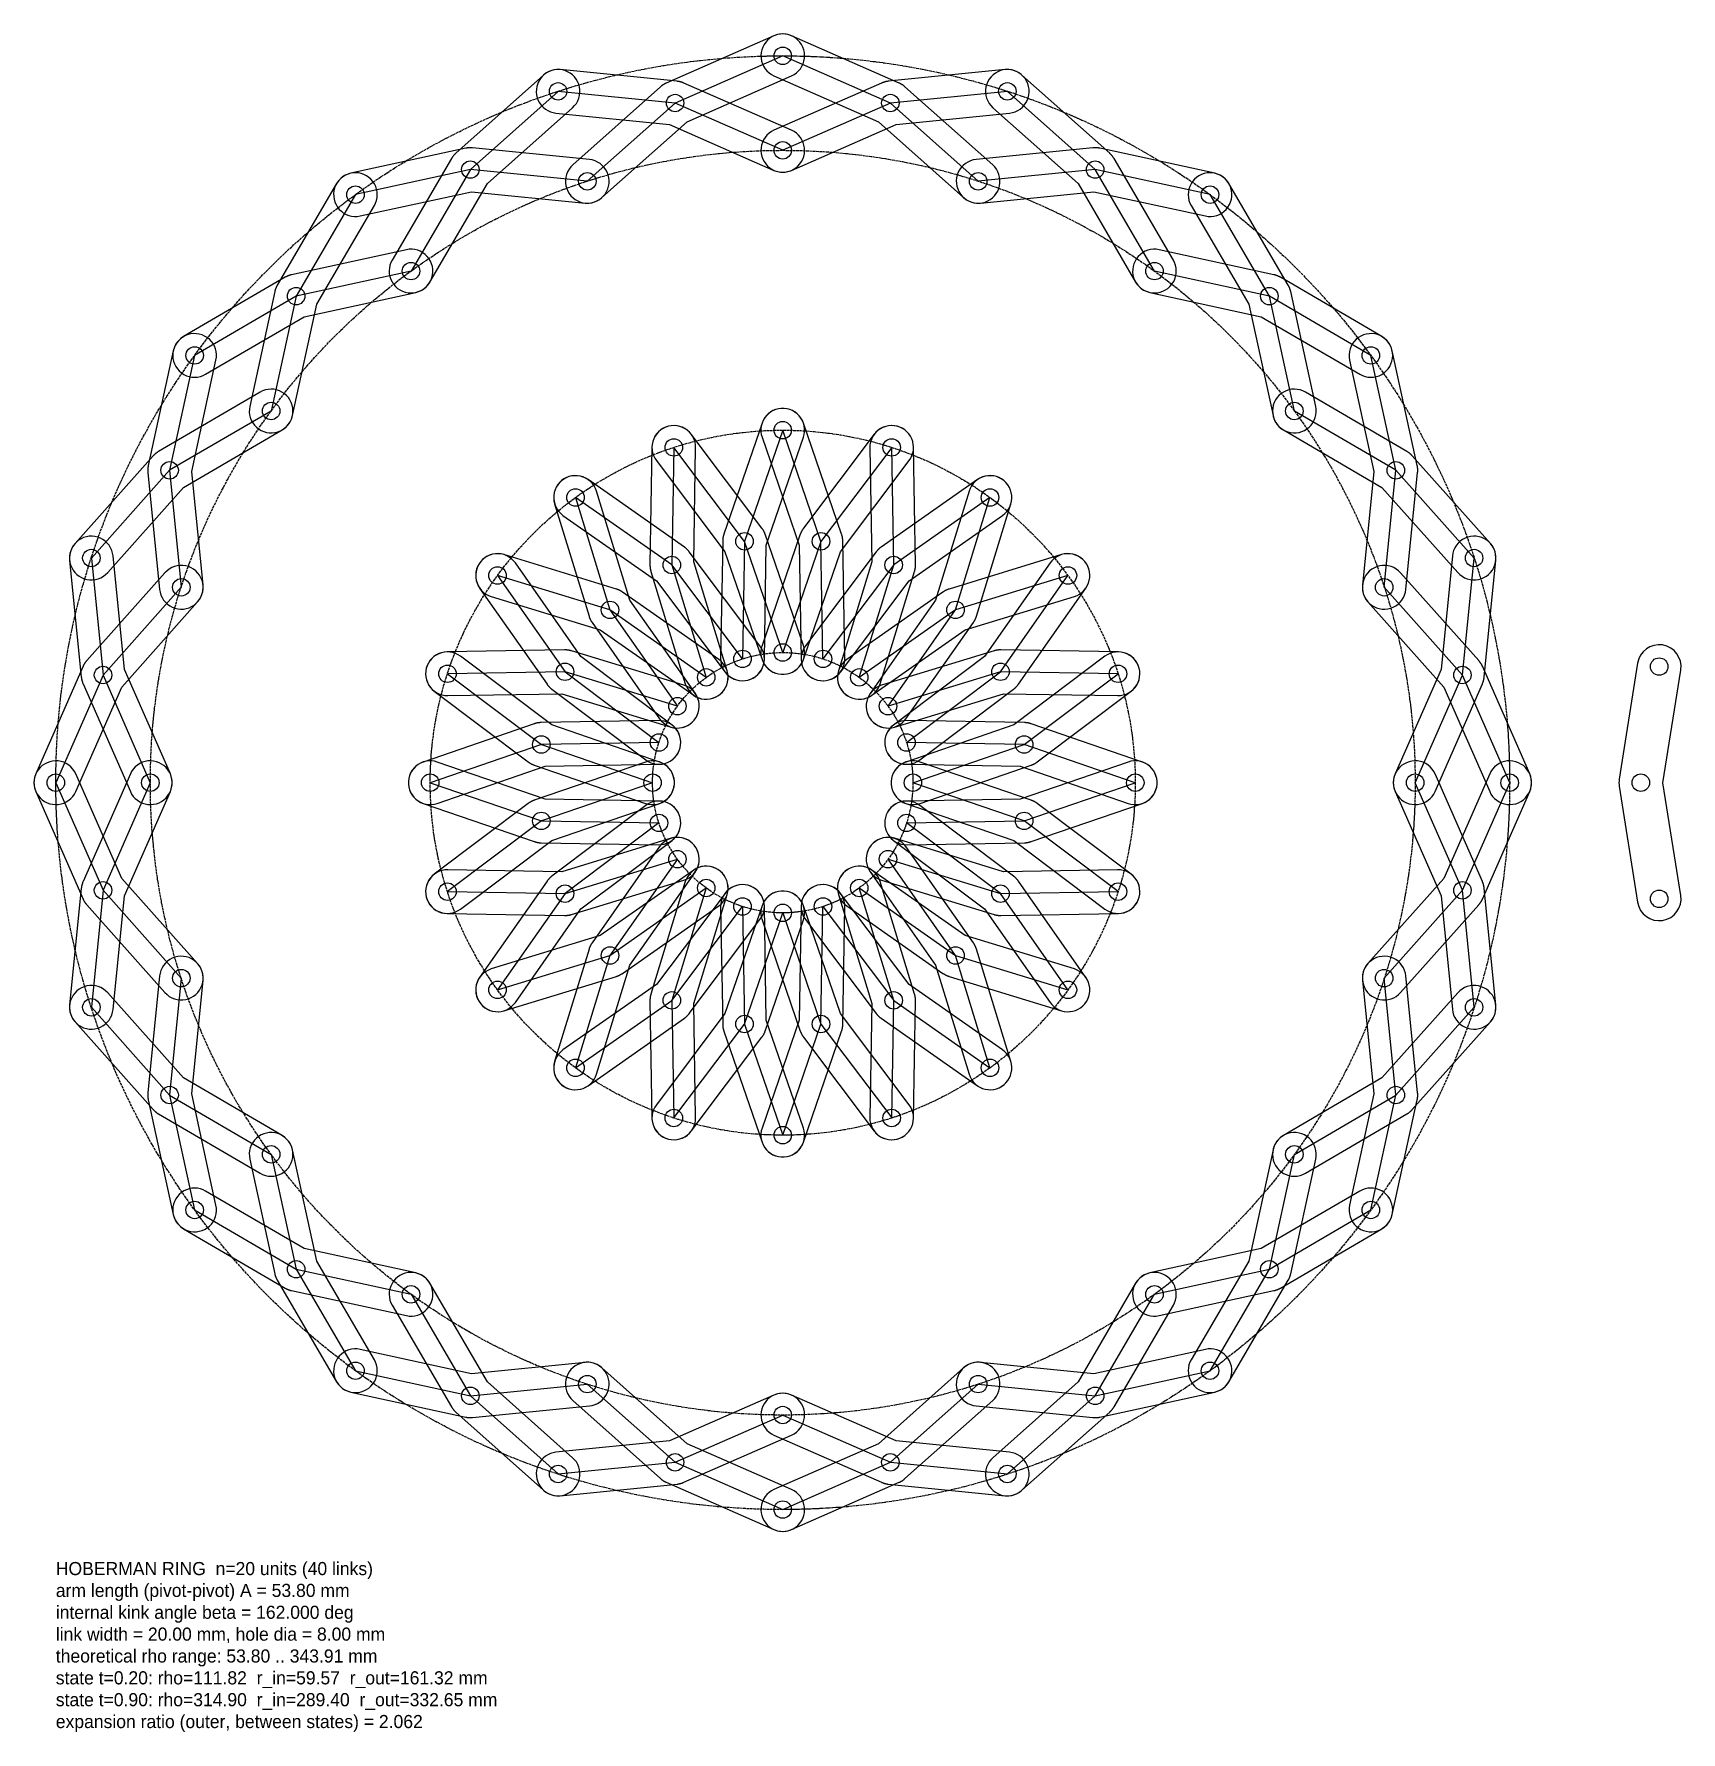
# Model space of a CAD drawing. Header units: millimetres. Extents: x -343 to 411, y -434 to 343.
import ezdxf

# ---------------------------------------------------------------- set-up
doc = ezdxf.new("R2010")
doc.units = ezdxf.units.MM
doc.linetypes.add('DASHED', pattern=[1.524, 1.27, -0.254])
for name, color, linetype in [('ANNOTATIONS', 7, 'Continuous'), ('LINK', 1, 'Continuous'), ('SKELETON_20', 8, 'Continuous'), ('SKELETON_90', 8, 'Continuous'), ('STATE_20', 3, 'Continuous'), ('STATE_90', 5, 'Continuous')]:
    doc.layers.add(name, color=color, linetype=linetype)

msp = doc.modelspace()

# ---------------------------------------------------------------- texts
at = {"layer": 'ANNOTATIONS'}
for s, p in [('HOBERMAN RING  n=20 units (40 links)', (-332.65, -362.65)), ('arm length (pivot-pivot) A = 53.80 mm', (-332.65, -372.65)), ('internal kink angle beta = 162.000 deg', (-332.65, -382.65)), ('link width = 20.00 mm, hole dia = 8.00 mm', (-332.65, -392.65)), ('theoretical rho range: 53.80 .. 343.91 mm', (-332.65, -402.65)), ('state t=0.20: rho=111.82  r_in=59.57  r_out=161.32 mm', (-332.65, -412.65)), ('state t=0.90: rho=314.90  r_in=289.40  r_out=332.65 mm', (-332.65, -422.65)), ('expansion ratio (outer, between states) = 2.062', (-332.65, -432.65))]:
    msp.add_text(s, height=6, dxfattribs=at).set_placement(p)

# ---------------------------------------------------------------- linework, layer by layer
at = {"layer": 'LINK'}
for p, q in [((391.19, 54.7), (382.78, 1.56)), ((402.78, 0), (410.95, 51.57)), ((410.95, -51.57), (402.78, 0)), ((382.78, -1.56), (391.19, -54.7))]:
    msp.add_line(p, q, dxfattribs=at)
for centre in [(401.07, 53.14), (392.65, 0), (401.07, -53.14)]:
    msp.add_circle(centre, 4, dxfattribs=at)
for centre, start, end in [((401.07, 53.14), -9, 171), ((392.65, 0), 171, -171), ((401.07, -53.14), -171, 9)]:
    msp.add_arc(centre, 10, start, end, dxfattribs=at)
at = {"layer": 'SKELETON_20'}
for points in [[(0, 161.32), (-17.49, 110.45), (-18.41, 56.65)], [(18.41, 56.65), (17.49, 110.45), (0, 161.32)], [(-49.85, 153.43), (-50.77, 99.63), (-35.01, 48.19)], [(0, 59.57), (-17.49, 110.45), (-49.85, 153.43)], [(49.85, 153.43), (17.49, 110.45), (0, 59.57)], [(35.01, 48.19), (50.77, 99.63), (49.85, 153.43)], [(-18.41, 56.65), (-50.77, 99.63), (-94.82, 130.51)], [(-94.82, 130.51), (-79.07, 79.07), (-48.19, 35.01)], [(94.82, 130.51), (50.77, 99.63), (18.41, 56.65)], [(48.19, 35.01), (79.07, 79.07), (94.82, 130.51)], [(-35.01, 48.19), (-79.07, 79.07), (-130.51, 94.82)], [(-130.51, 94.82), (-99.63, 50.77), (-56.65, 18.41)], [(130.51, 94.82), (79.07, 79.07), (35.01, 48.19)], [(56.65, 18.41), (99.63, 50.77), (130.51, 94.82)], [(-48.19, 35.01), (-99.63, 50.77), (-153.43, 49.85)], [(-153.43, 49.85), (-110.45, 17.49), (-59.57, 0)], [(153.43, 49.85), (99.63, 50.77), (48.19, 35.01)], [(59.57, 0), (110.45, 17.49), (153.43, 49.85)], [(-56.65, 18.41), (-110.45, 17.49), (-161.32, 0)], [(161.32, 0), (110.45, 17.49), (56.65, 18.41)], [(-161.32, 0), (-110.45, -17.49), (-56.65, -18.41)], [(-59.57, 0), (-110.45, -17.49), (-153.43, -49.85)], [(56.65, -18.41), (110.45, -17.49), (161.32, 0)], [(153.43, -49.85), (110.45, -17.49), (59.57, 0)], [(-56.65, -18.41), (-99.63, -50.77), (-130.51, -94.82)], [(130.51, -94.82), (99.63, -50.77), (56.65, -18.41)], [(-153.43, -49.85), (-99.63, -50.77), (-48.19, -35.01)], [(-48.19, -35.01), (-79.07, -79.07), (-94.82, -130.51)], [(94.82, -130.51), (79.07, -79.07), (48.19, -35.01)], [(48.19, -35.01), (99.63, -50.77), (153.43, -49.85)], [(-130.51, -94.82), (-79.07, -79.07), (-35.01, -48.19)], [(-35.01, -48.19), (-50.77, -99.63), (-49.85, -153.43)], [(49.85, -153.43), (50.77, -99.63), (35.01, -48.19)], [(35.01, -48.19), (79.07, -79.07), (130.51, -94.82)], [(-94.82, -130.51), (-50.77, -99.63), (-18.41, -56.65)], [(-49.85, -153.43), (-17.49, -110.45), (0, -59.57)], [(-18.41, -56.65), (-17.49, -110.45), (0, -161.32)], [(0, -161.32), (17.49, -110.45), (18.41, -56.65)], [(0, -59.57), (17.49, -110.45), (49.85, -153.43)], [(18.41, -56.65), (50.77, -99.63), (94.82, -130.51)]]:
    msp.add_lwpolyline(points, dxfattribs=at)
at = {"layer": 'SKELETON_20', "linetype": 'DASHED'}
for radius in [161.32, 59.57]:
    msp.add_circle((0, 0), radius, dxfattribs=at)
at = {"layer": 'SKELETON_90'}
for points in [[(0, 332.65), (-49.26, 311.03), (-89.43, 275.23)], [(89.43, 275.23), (49.26, 311.03), (0, 332.65)], [(-102.8, 316.37), (-142.96, 280.58), (-170.1, 234.13)], [(0, 289.4), (-49.26, 311.03), (-102.8, 316.37)], [(102.8, 316.37), (49.26, 311.03), (0, 289.4)], [(170.1, 234.13), (142.96, 280.58), (102.8, 316.37)], [(-89.43, 275.23), (-142.96, 280.58), (-195.53, 269.12)], [(195.53, 269.12), (142.96, 280.58), (89.43, 275.23)], [(-195.53, 269.12), (-222.67, 222.67), (-234.13, 170.1)], [(234.13, 170.1), (222.67, 222.67), (195.53, 269.12)], [(-170.1, 234.13), (-222.67, 222.67), (-269.12, 195.53)], [(269.12, 195.53), (222.67, 222.67), (170.1, 234.13)], [(-269.12, 195.53), (-280.58, 142.96), (-275.23, 89.43)], [(275.23, 89.43), (280.58, 142.96), (269.12, 195.53)], [(-234.13, 170.1), (-280.58, 142.96), (-316.37, 102.8)], [(316.37, 102.8), (280.58, 142.96), (234.13, 170.1)], [(-316.37, 102.8), (-311.03, 49.26), (-289.4, 0)], [(289.4, 0), (311.03, 49.26), (316.37, 102.8)], [(-275.23, 89.43), (-311.03, 49.26), (-332.65, 0)], [(332.65, 0), (311.03, 49.26), (275.23, 89.43)], [(-332.65, 0), (-311.03, -49.26), (-275.23, -89.43)], [(-289.4, 0), (-311.03, -49.26), (-316.37, -102.8)], [(275.23, -89.43), (311.03, -49.26), (332.65, 0)], [(316.37, -102.8), (311.03, -49.26), (289.4, 0)], [(-275.23, -89.43), (-280.58, -142.96), (-269.12, -195.53)], [(269.12, -195.53), (280.58, -142.96), (275.23, -89.43)], [(-316.37, -102.8), (-280.58, -142.96), (-234.13, -170.1)], [(234.13, -170.1), (280.58, -142.96), (316.37, -102.8)], [(-234.13, -170.1), (-222.67, -222.67), (-195.53, -269.12)], [(195.53, -269.12), (222.67, -222.67), (234.13, -170.1)], [(-269.12, -195.53), (-222.67, -222.67), (-170.1, -234.13)], [(170.1, -234.13), (222.67, -222.67), (269.12, -195.53)], [(-170.1, -234.13), (-142.96, -280.58), (-102.8, -316.37)], [(102.8, -316.37), (142.96, -280.58), (170.1, -234.13)], [(-195.53, -269.12), (-142.96, -280.58), (-89.43, -275.23)], [(89.43, -275.23), (142.96, -280.58), (195.53, -269.12)], [(-89.43, -275.23), (-49.26, -311.03), (0, -332.65)], [(0, -332.65), (49.26, -311.03), (89.43, -275.23)], [(-102.8, -316.37), (-49.26, -311.03), (0, -289.4)], [(0, -289.4), (49.26, -311.03), (102.8, -316.37)]]:
    msp.add_lwpolyline(points, dxfattribs=at)
at = {"layer": 'SKELETON_90', "linetype": 'DASHED'}
for radius in [332.65, 289.4]:
    msp.add_circle((0, 0), radius, dxfattribs=at)
at = {"layer": 'STATE_20'}
for points in [[(-7.52, 108.69), (9.46, 158.07), (9.8, 159.33), (9.98, 160.63), (9.98, 161.94), (9.82, 163.24), (9.48, 164.5), (8.99, 165.71), (8.34, 166.85), (7.54, 167.89), (6.62, 168.82), (5.59, 169.62), (4.46, 170.27), (3.25, 170.78), (1.99, 171.12), (0.69, 171.3), (-0.61, 171.3), (-1.91, 171.14), (-3.18, 170.8), (-4.39, 170.31), (-5.52, 169.66), (-6.56, 168.87), (-7.49, 167.95), (-8.29, 166.91), (-8.95, 165.78), (-9.46, 164.57), (-26.95, 113.7), (-26.99, 113.57), (-27.03, 113.45), (-27.07, 113.32), (-27.11, 113.2), (-27.14, 113.07), (-27.18, 112.95), (-27.21, 112.82), (-27.24, 112.69), (-27.27, 112.56), (-27.29, 112.44), (-27.32, 112.31), (-27.34, 112.18), (-27.36, 112.05), (-27.38, 111.92), (-27.4, 111.79), (-27.42, 111.66), (-27.43, 111.53), (-27.45, 111.4), (-27.46, 111.27), (-27.47, 111.14), (-27.48, 111.01), (-27.48, 110.88), (-27.49, 110.75), (-27.49, 110.62), (-28.41, 56.82), (-28.34, 55.52), (-28.11, 54.23), (-27.71, 52.98), (-27.15, 51.8), (-26.44, 50.7), (-25.6, 49.7), (-24.63, 48.83), (-23.55, 48.08), (-22.39, 47.48), (-21.16, 47.04), (-19.88, 46.76), (-18.58, 46.66), (-17.27, 46.72), (-15.98, 46.95), (-14.74, 47.35), (-13.56, 47.91), (-12.46, 48.62), (-11.46, 49.46), (-10.58, 50.43), (-9.83, 51.51), (-9.24, 52.67), (-8.79, 53.9), (-8.52, 55.18), (-8.41, 56.48)], [(7.52, 108.69), (8.41, 56.48), (8.52, 55.18), (8.79, 53.9), (9.24, 52.67), (9.83, 51.51), (10.58, 50.43), (11.46, 49.46), (12.46, 48.62), (13.56, 47.91), (14.74, 47.35), (15.98, 46.95), (17.27, 46.72), (18.58, 46.66), (19.88, 46.76), (21.16, 47.04), (22.39, 47.48), (23.55, 48.08), (24.63, 48.83), (25.6, 49.7), (26.44, 50.7), (27.15, 51.8), (27.71, 52.98), (28.11, 54.23), (28.34, 55.52), (28.41, 56.82), (27.49, 110.62), (27.49, 110.75), (27.48, 110.88), (27.48, 111.01), (27.47, 111.14), (27.46, 111.27), (27.45, 111.4), (27.43, 111.53), (27.42, 111.66), (27.4, 111.79), (27.38, 111.92), (27.36, 112.05), (27.34, 112.18), (27.32, 112.31), (27.29, 112.44), (27.27, 112.56), (27.24, 112.69), (27.21, 112.82), (27.18, 112.95), (27.14, 113.07), (27.11, 113.2), (27.07, 113.32), (27.03, 113.45), (26.99, 113.57), (26.95, 113.7), (9.46, 164.57), (8.95, 165.78), (8.29, 166.91), (7.49, 167.95), (6.56, 168.87), (5.52, 169.66), (4.39, 170.31), (3.18, 170.8), (1.91, 171.14), (0.61, 171.3), (-0.69, 171.3), (-1.99, 171.12), (-3.25, 170.78), (-4.46, 170.27), (-5.59, 169.62), (-6.62, 168.82), (-7.54, 167.89), (-8.34, 166.85), (-8.99, 165.71), (-9.48, 164.5), (-9.82, 163.24), (-9.98, 161.94), (-9.98, 160.63), (-9.8, 159.33), (-9.46, 158.07)], [(-40.74, 101.05), (-39.85, 153.26), (-39.92, 154.56), (-40.15, 155.85), (-40.55, 157.1), (-41.11, 158.28), (-41.82, 159.38), (-42.66, 160.38), (-43.63, 161.26), (-44.7, 162), (-45.87, 162.6), (-47.1, 163.04), (-48.38, 163.32), (-49.68, 163.43), (-50.99, 163.36), (-52.28, 163.13), (-53.52, 162.73), (-54.7, 162.17), (-55.8, 161.46), (-56.8, 160.62), (-57.68, 159.65), (-58.43, 158.57), (-59.02, 157.41), (-59.47, 156.18), (-59.74, 154.9), (-59.85, 153.6), (-60.77, 99.8), (-60.77, 99.67), (-60.77, 99.54), (-60.76, 99.41), (-60.76, 99.28), (-60.75, 99.15), (-60.75, 99.02), (-60.74, 98.89), (-60.73, 98.76), (-60.72, 98.63), (-60.7, 98.5), (-60.69, 98.37), (-60.67, 98.24), (-60.65, 98.11), (-60.63, 97.98), (-60.61, 97.85), (-60.58, 97.72), (-60.56, 97.59), (-60.53, 97.47), (-60.5, 97.34), (-60.47, 97.21), (-60.44, 97.08), (-60.4, 96.96), (-60.37, 96.83), (-60.33, 96.71), (-44.58, 45.26), (-44.11, 44.04), (-43.49, 42.89), (-42.73, 41.83), (-41.83, 40.88), (-40.82, 40.05), (-39.7, 39.36), (-38.51, 38.82), (-37.26, 38.45), (-35.97, 38.24), (-34.66, 38.2), (-33.36, 38.33), (-32.09, 38.63), (-30.86, 39.09), (-29.71, 39.71), (-28.65, 40.48), (-27.7, 41.38), (-26.87, 42.39), (-26.18, 43.5), (-25.65, 44.69), (-25.27, 45.95), (-25.06, 47.24), (-25.02, 48.55), (-25.15, 49.85), (-25.45, 51.12)], [(-26.43, 105.7), (-9.46, 56.32), (-8.95, 55.11), (-8.29, 53.98), (-7.49, 52.95), (-6.56, 52.03), (-5.52, 51.23), (-4.39, 50.58), (-3.18, 50.09), (-1.91, 49.75), (-0.61, 49.59), (0.69, 49.59), (1.99, 49.77), (3.25, 50.11), (4.46, 50.62), (5.59, 51.28), (6.62, 52.08), (7.54, 53.01), (8.34, 54.05), (8.99, 55.18), (9.48, 56.39), (9.82, 57.66), (9.98, 58.95), (9.98, 60.26), (9.8, 61.56), (9.46, 62.82), (-8.04, 113.7), (-8.08, 113.82), (-8.12, 113.94), (-8.17, 114.07), (-8.22, 114.19), (-8.27, 114.31), (-8.32, 114.43), (-8.37, 114.55), (-8.43, 114.67), (-8.48, 114.79), (-8.54, 114.9), (-8.6, 115.02), (-8.66, 115.14), (-8.72, 115.25), (-8.79, 115.37), (-8.85, 115.48), (-8.92, 115.59), (-8.99, 115.7), (-9.06, 115.82), (-9.13, 115.93), (-9.2, 116.03), (-9.27, 116.14), (-9.35, 116.25), (-9.43, 116.36), (-9.5, 116.46), (-41.86, 159.44), (-42.72, 160.43), (-43.69, 161.3), (-44.77, 162.04), (-45.94, 162.63), (-47.17, 163.06), (-48.46, 163.33), (-49.76, 163.43), (-51.07, 163.35), (-52.35, 163.11), (-53.59, 162.7), (-54.77, 162.13), (-55.87, 161.42), (-56.86, 160.56), (-57.73, 159.59), (-58.47, 158.51), (-59.05, 157.34), (-59.49, 156.1), (-59.75, 154.82), (-59.85, 153.52), (-59.78, 152.21), (-59.53, 150.93), (-59.12, 149.69), (-58.56, 148.51), (-57.84, 147.41)], [(26.43, 105.7), (57.84, 147.41), (58.56, 148.51), (59.12, 149.69), (59.53, 150.93), (59.78, 152.21), (59.85, 153.52), (59.75, 154.82), (59.49, 156.1), (59.05, 157.34), (58.47, 158.51), (57.73, 159.59), (56.86, 160.56), (55.87, 161.42), (54.77, 162.13), (53.59, 162.7), (52.35, 163.11), (51.07, 163.35), (49.76, 163.43), (48.46, 163.33), (47.17, 163.06), (45.94, 162.63), (44.77, 162.04), (43.69, 161.3), (42.72, 160.43), (41.86, 159.44), (9.5, 116.46), (9.43, 116.36), (9.35, 116.25), (9.27, 116.14), (9.2, 116.03), (9.13, 115.93), (9.06, 115.82), (8.99, 115.7), (8.92, 115.59), (8.85, 115.48), (8.79, 115.37), (8.72, 115.25), (8.66, 115.14), (8.6, 115.02), (8.54, 114.9), (8.48, 114.79), (8.43, 114.67), (8.37, 114.55), (8.32, 114.43), (8.27, 114.31), (8.22, 114.19), (8.17, 114.07), (8.12, 113.94), (8.08, 113.82), (8.04, 113.7), (-9.46, 62.82), (-9.8, 61.56), (-9.98, 60.26), (-9.98, 58.95), (-9.82, 57.66), (-9.48, 56.39), (-8.99, 55.18), (-8.34, 54.05), (-7.54, 53.01), (-6.62, 52.08), (-5.59, 51.28), (-4.46, 50.62), (-3.25, 50.11), (-1.99, 49.77), (-0.69, 49.59), (0.61, 49.59), (1.91, 49.75), (3.18, 50.09), (4.39, 50.58), (5.52, 51.23), (6.56, 52.03), (7.49, 52.95), (8.29, 53.98), (8.95, 55.11), (9.46, 56.32)], [(40.74, 101.05), (25.45, 51.12), (25.15, 49.85), (25.02, 48.55), (25.06, 47.24), (25.27, 45.95), (25.65, 44.69), (26.18, 43.5), (26.87, 42.39), (27.7, 41.38), (28.65, 40.48), (29.71, 39.71), (30.86, 39.09), (32.09, 38.63), (33.36, 38.33), (34.66, 38.2), (35.97, 38.24), (37.26, 38.45), (38.51, 38.82), (39.7, 39.36), (40.82, 40.05), (41.83, 40.88), (42.73, 41.83), (43.49, 42.89), (44.11, 44.04), (44.58, 45.26), (60.33, 96.71), (60.37, 96.83), (60.4, 96.96), (60.44, 97.08), (60.47, 97.21), (60.5, 97.34), (60.53, 97.47), (60.56, 97.59), (60.58, 97.72), (60.61, 97.85), (60.63, 97.98), (60.65, 98.11), (60.67, 98.24), (60.69, 98.37), (60.7, 98.5), (60.72, 98.63), (60.73, 98.76), (60.74, 98.89), (60.75, 99.02), (60.75, 99.15), (60.76, 99.28), (60.76, 99.41), (60.77, 99.54), (60.77, 99.67), (60.77, 99.8), (59.85, 153.6), (59.74, 154.9), (59.47, 156.18), (59.02, 157.41), (58.43, 158.57), (57.68, 159.65), (56.8, 160.62), (55.8, 161.46), (54.7, 162.17), (53.52, 162.73), (52.28, 163.13), (50.99, 163.36), (49.68, 163.43), (48.38, 163.32), (47.1, 163.04), (45.87, 162.6), (44.7, 162), (43.63, 161.26), (42.66, 160.38), (41.82, 159.38), (41.11, 158.28), (40.55, 157.1), (40.15, 155.85), (39.92, 154.56), (39.85, 153.26)], [(-69.97, 83.51), (-85.26, 133.44), (-85.73, 134.66), (-86.35, 135.82), (-87.11, 136.88), (-88.01, 137.83), (-89.02, 138.66), (-90.13, 139.34), (-91.33, 139.88), (-92.58, 140.26), (-93.87, 140.47), (-95.18, 140.51), (-96.48, 140.37), (-97.75, 140.07), (-98.97, 139.61), (-100.13, 138.99), (-101.19, 138.23), (-102.14, 137.33), (-102.97, 136.32), (-103.65, 135.2), (-104.19, 134.01), (-104.57, 132.76), (-104.78, 131.47), (-104.82, 130.16), (-104.69, 128.86), (-104.38, 127.58), (-88.63, 76.14), (-88.59, 76.02), (-88.55, 75.89), (-88.51, 75.77), (-88.47, 75.65), (-88.42, 75.52), (-88.37, 75.4), (-88.32, 75.28), (-88.27, 75.16), (-88.22, 75.04), (-88.17, 74.92), (-88.11, 74.8), (-88.06, 74.68), (-88, 74.57), (-87.94, 74.45), (-87.88, 74.33), (-87.81, 74.22), (-87.75, 74.1), (-87.68, 73.99), (-87.62, 73.88), (-87.55, 73.77), (-87.48, 73.66), (-87.41, 73.55), (-87.33, 73.44), (-87.26, 73.33), (-56.38, 29.27), (-55.56, 28.25), (-54.62, 27.35), (-53.56, 26.58), (-52.41, 25.95), (-51.2, 25.48), (-49.92, 25.17), (-48.62, 25.02), (-47.32, 25.05), (-46.02, 25.25), (-44.77, 25.62), (-43.57, 26.15), (-42.45, 26.83), (-41.43, 27.64), (-40.53, 28.59), (-39.76, 29.64), (-39.13, 30.79), (-38.65, 32.01), (-38.34, 33.28), (-38.2, 34.58), (-38.23, 35.89), (-38.43, 37.18), (-38.8, 38.44), (-39.32, 39.64), (-40, 40.75)], [(-57.8, 92.35), (-26.4, 50.64), (-25.54, 49.65), (-24.57, 48.78), (-23.49, 48.04), (-22.32, 47.45), (-21.08, 47.02), (-19.8, 46.75), (-18.5, 46.65), (-17.19, 46.73), (-15.91, 46.97), (-14.67, 47.38), (-13.49, 47.95), (-12.39, 48.66), (-11.4, 49.52), (-10.53, 50.49), (-9.79, 51.57), (-9.2, 52.74), (-8.77, 53.98), (-8.51, 55.26), (-8.41, 56.56), (-8.48, 57.87), (-8.73, 59.15), (-9.13, 60.4), (-9.7, 61.57), (-10.42, 62.67), (-42.78, 105.65), (-42.86, 105.75), (-42.94, 105.86), (-43.02, 105.96), (-43.1, 106.06), (-43.19, 106.16), (-43.27, 106.26), (-43.36, 106.36), (-43.45, 106.45), (-43.54, 106.55), (-43.63, 106.64), (-43.72, 106.73), (-43.82, 106.83), (-43.91, 106.92), (-44.01, 107), (-44.1, 107.09), (-44.2, 107.18), (-44.3, 107.26), (-44.4, 107.35), (-44.5, 107.43), (-44.61, 107.51), (-44.71, 107.59), (-44.81, 107.67), (-44.92, 107.75), (-45.03, 107.82), (-89.08, 138.7), (-90.2, 139.38), (-91.4, 139.91), (-92.65, 140.27), (-93.95, 140.47), (-95.25, 140.5), (-96.56, 140.36), (-97.83, 140.05), (-99.05, 139.58), (-100.19, 138.95), (-101.25, 138.18), (-102.19, 137.27), (-103.01, 136.25), (-103.69, 135.13), (-104.22, 133.94), (-104.59, 132.68), (-104.78, 131.39), (-104.81, 130.08), (-104.67, 128.78), (-104.36, 127.51), (-103.89, 126.29), (-103.26, 125.14), (-102.49, 124.09), (-101.58, 123.14), (-100.56, 122.32)], [(57.8, 92.35), (100.56, 122.32), (101.58, 123.14), (102.49, 124.09), (103.26, 125.14), (103.89, 126.29), (104.36, 127.51), (104.67, 128.78), (104.81, 130.08), (104.78, 131.39), (104.59, 132.68), (104.22, 133.94), (103.69, 135.13), (103.01, 136.25), (102.19, 137.27), (101.25, 138.18), (100.19, 138.95), (99.05, 139.58), (97.83, 140.05), (96.56, 140.36), (95.25, 140.5), (93.95, 140.47), (92.65, 140.27), (91.4, 139.91), (90.2, 139.38), (89.08, 138.7), (45.03, 107.82), (44.92, 107.75), (44.81, 107.67), (44.71, 107.59), (44.61, 107.51), (44.5, 107.43), (44.4, 107.35), (44.3, 107.26), (44.2, 107.18), (44.1, 107.09), (44.01, 107), (43.91, 106.92), (43.82, 106.83), (43.72, 106.73), (43.63, 106.64), (43.54, 106.55), (43.45, 106.45), (43.36, 106.36), (43.27, 106.26), (43.19, 106.16), (43.1, 106.06), (43.02, 105.96), (42.94, 105.86), (42.86, 105.75), (42.78, 105.65), (10.42, 62.67), (9.7, 61.57), (9.13, 60.4), (8.73, 59.15), (8.48, 57.87), (8.41, 56.56), (8.51, 55.26), (8.77, 53.98), (9.2, 52.74), (9.79, 51.57), (10.53, 50.49), (11.4, 49.52), (12.39, 48.66), (13.49, 47.95), (14.67, 47.38), (15.91, 46.97), (17.19, 46.73), (18.5, 46.65), (19.8, 46.75), (21.08, 47.02), (22.32, 47.45), (23.49, 48.04), (24.57, 48.78), (25.54, 49.65), (26.4, 50.64)], [(69.97, 83.51), (40, 40.75), (39.32, 39.64), (38.8, 38.44), (38.43, 37.18), (38.23, 35.89), (38.2, 34.58), (38.34, 33.28), (38.65, 32.01), (39.13, 30.79), (39.76, 29.64), (40.53, 28.59), (41.43, 27.64), (42.45, 26.83), (43.57, 26.15), (44.77, 25.62), (46.02, 25.25), (47.32, 25.05), (48.62, 25.02), (49.92, 25.17), (51.2, 25.48), (52.41, 25.95), (53.56, 26.58), (54.62, 27.35), (55.56, 28.25), (56.38, 29.27), (87.26, 73.33), (87.33, 73.44), (87.41, 73.55), (87.48, 73.66), (87.55, 73.77), (87.62, 73.88), (87.68, 73.99), (87.75, 74.1), (87.81, 74.22), (87.88, 74.33), (87.94, 74.45), (88, 74.57), (88.06, 74.68), (88.11, 74.8), (88.17, 74.92), (88.22, 75.04), (88.27, 75.16), (88.32, 75.28), (88.37, 75.4), (88.42, 75.52), (88.47, 75.65), (88.51, 75.77), (88.55, 75.89), (88.59, 76.02), (88.63, 76.14), (104.38, 127.58), (104.69, 128.86), (104.82, 130.16), (104.78, 131.47), (104.57, 132.76), (104.19, 134.01), (103.65, 135.2), (102.97, 136.32), (102.14, 137.33), (101.19, 138.23), (100.13, 138.99), (98.97, 139.61), (97.75, 140.07), (96.48, 140.37), (95.18, 140.51), (93.87, 140.47), (92.58, 140.26), (91.33, 139.88), (90.13, 139.34), (89.02, 138.66), (88.01, 137.83), (87.11, 136.88), (86.35, 135.82), (85.73, 134.66), (85.26, 133.44)], [(-83.51, 69.97), (-40.75, 40), (-39.64, 39.32), (-38.44, 38.8), (-37.18, 38.43), (-35.89, 38.23), (-34.58, 38.2), (-33.28, 38.34), (-32.01, 38.65), (-30.79, 39.13), (-29.64, 39.76), (-28.59, 40.53), (-27.64, 41.43), (-26.83, 42.45), (-26.15, 43.57), (-25.62, 44.77), (-25.25, 46.02), (-25.05, 47.32), (-25.02, 48.62), (-25.17, 49.92), (-25.48, 51.2), (-25.95, 52.41), (-26.58, 53.56), (-27.35, 54.62), (-28.25, 55.56), (-29.27, 56.38), (-73.33, 87.26), (-73.44, 87.33), (-73.55, 87.41), (-73.66, 87.48), (-73.77, 87.55), (-73.88, 87.62), (-73.99, 87.68), (-74.1, 87.75), (-74.22, 87.81), (-74.33, 87.88), (-74.45, 87.94), (-74.57, 88), (-74.68, 88.06), (-74.8, 88.11), (-74.92, 88.17), (-75.04, 88.22), (-75.16, 88.27), (-75.28, 88.32), (-75.4, 88.37), (-75.52, 88.42), (-75.65, 88.47), (-75.77, 88.51), (-75.89, 88.55), (-76.02, 88.59), (-76.14, 88.63), (-127.58, 104.38), (-128.86, 104.69), (-130.16, 104.82), (-131.47, 104.78), (-132.76, 104.57), (-134.01, 104.19), (-135.2, 103.65), (-136.32, 102.97), (-137.33, 102.14), (-138.23, 101.19), (-138.99, 100.13), (-139.61, 98.97), (-140.07, 97.75), (-140.37, 96.48), (-140.51, 95.18), (-140.47, 93.87), (-140.26, 92.58), (-139.88, 91.33), (-139.34, 90.13), (-138.66, 89.02), (-137.83, 88.01), (-136.88, 87.11), (-135.82, 86.35), (-134.66, 85.73), (-133.44, 85.26)], [(-92.35, 57.8), (-122.32, 100.56), (-123.14, 101.58), (-124.09, 102.49), (-125.14, 103.26), (-126.29, 103.89), (-127.51, 104.36), (-128.78, 104.67), (-130.08, 104.81), (-131.39, 104.78), (-132.68, 104.59), (-133.94, 104.22), (-135.13, 103.69), (-136.25, 103.01), (-137.27, 102.19), (-138.18, 101.25), (-138.95, 100.19), (-139.58, 99.05), (-140.05, 97.83), (-140.36, 96.56), (-140.5, 95.25), (-140.47, 93.95), (-140.27, 92.65), (-139.91, 91.4), (-139.38, 90.2), (-138.7, 89.08), (-107.82, 45.03), (-107.75, 44.92), (-107.67, 44.81), (-107.59, 44.71), (-107.51, 44.61), (-107.43, 44.5), (-107.35, 44.4), (-107.26, 44.3), (-107.18, 44.2), (-107.09, 44.1), (-107, 44.01), (-106.92, 43.91), (-106.83, 43.82), (-106.73, 43.72), (-106.64, 43.63), (-106.55, 43.54), (-106.45, 43.45), (-106.36, 43.36), (-106.26, 43.27), (-106.16, 43.19), (-106.06, 43.1), (-105.96, 43.02), (-105.86, 42.94), (-105.75, 42.86), (-105.65, 42.78), (-62.67, 10.42), (-61.57, 9.7), (-60.4, 9.13), (-59.15, 8.73), (-57.87, 8.48), (-56.56, 8.41), (-55.26, 8.51), (-53.98, 8.77), (-52.74, 9.2), (-51.57, 9.79), (-50.49, 10.53), (-49.52, 11.4), (-48.66, 12.39), (-47.95, 13.49), (-47.38, 14.67), (-46.97, 15.91), (-46.73, 17.19), (-46.65, 18.5), (-46.75, 19.8), (-47.02, 21.08), (-47.45, 22.32), (-48.04, 23.49), (-48.78, 24.57), (-49.65, 25.54), (-50.64, 26.4)], [(83.51, 69.97), (133.44, 85.26), (134.66, 85.73), (135.82, 86.35), (136.88, 87.11), (137.83, 88.01), (138.66, 89.02), (139.34, 90.13), (139.88, 91.33), (140.26, 92.58), (140.47, 93.87), (140.51, 95.18), (140.37, 96.48), (140.07, 97.75), (139.61, 98.97), (138.99, 100.13), (138.23, 101.19), (137.33, 102.14), (136.32, 102.97), (135.2, 103.65), (134.01, 104.19), (132.76, 104.57), (131.47, 104.78), (130.16, 104.82), (128.86, 104.69), (127.58, 104.38), (76.14, 88.63), (76.02, 88.59), (75.89, 88.55), (75.77, 88.51), (75.65, 88.47), (75.52, 88.42), (75.4, 88.37), (75.28, 88.32), (75.16, 88.27), (75.04, 88.22), (74.92, 88.17), (74.8, 88.11), (74.68, 88.06), (74.57, 88), (74.45, 87.94), (74.33, 87.88), (74.22, 87.81), (74.1, 87.75), (73.99, 87.68), (73.88, 87.62), (73.77, 87.55), (73.66, 87.48), (73.55, 87.41), (73.44, 87.33), (73.33, 87.26), (29.27, 56.38), (28.25, 55.56), (27.35, 54.62), (26.58, 53.56), (25.95, 52.41), (25.48, 51.2), (25.17, 49.92), (25.02, 48.62), (25.05, 47.32), (25.25, 46.02), (25.62, 44.77), (26.15, 43.57), (26.83, 42.45), (27.64, 41.43), (28.59, 40.53), (29.64, 39.76), (30.79, 39.13), (32.01, 38.65), (33.28, 38.34), (34.58, 38.2), (35.89, 38.23), (37.18, 38.43), (38.44, 38.8), (39.64, 39.32), (40.75, 40)], [(92.35, 57.8), (50.64, 26.4), (49.65, 25.54), (48.78, 24.57), (48.04, 23.49), (47.45, 22.32), (47.02, 21.08), (46.75, 19.8), (46.65, 18.5), (46.73, 17.19), (46.97, 15.91), (47.38, 14.67), (47.95, 13.49), (48.66, 12.39), (49.52, 11.4), (50.49, 10.53), (51.57, 9.79), (52.74, 9.2), (53.98, 8.77), (55.26, 8.51), (56.56, 8.41), (57.87, 8.48), (59.15, 8.73), (60.4, 9.13), (61.57, 9.7), (62.67, 10.42), (105.65, 42.78), (105.75, 42.86), (105.86, 42.94), (105.96, 43.02), (106.06, 43.1), (106.16, 43.19), (106.26, 43.27), (106.36, 43.36), (106.45, 43.45), (106.55, 43.54), (106.64, 43.63), (106.73, 43.72), (106.83, 43.82), (106.92, 43.91), (107, 44.01), (107.09, 44.1), (107.18, 44.2), (107.26, 44.3), (107.35, 44.4), (107.43, 44.5), (107.51, 44.61), (107.59, 44.71), (107.67, 44.81), (107.75, 44.92), (107.82, 45.03), (138.7, 89.08), (139.38, 90.2), (139.91, 91.4), (140.27, 92.65), (140.47, 93.95), (140.5, 95.25), (140.36, 96.56), (140.05, 97.83), (139.58, 99.05), (138.95, 100.19), (138.18, 101.25), (137.27, 102.19), (136.25, 103.01), (135.13, 103.69), (133.94, 104.22), (132.68, 104.59), (131.39, 104.78), (130.08, 104.81), (128.78, 104.67), (127.51, 104.36), (126.29, 103.89), (125.14, 103.26), (124.09, 102.49), (123.14, 101.58), (122.32, 100.56)], [(-101.05, 40.74), (-51.12, 25.45), (-49.85, 25.15), (-48.55, 25.02), (-47.24, 25.06), (-45.95, 25.27), (-44.69, 25.65), (-43.5, 26.18), (-42.39, 26.87), (-41.38, 27.7), (-40.48, 28.65), (-39.71, 29.71), (-39.09, 30.86), (-38.63, 32.09), (-38.33, 33.36), (-38.2, 34.66), (-38.24, 35.97), (-38.45, 37.26), (-38.82, 38.51), (-39.36, 39.7), (-40.05, 40.82), (-40.88, 41.83), (-41.83, 42.73), (-42.89, 43.49), (-44.04, 44.11), (-45.26, 44.58), (-96.71, 60.33), (-96.83, 60.37), (-96.96, 60.4), (-97.08, 60.44), (-97.21, 60.47), (-97.34, 60.5), (-97.47, 60.53), (-97.59, 60.56), (-97.72, 60.58), (-97.85, 60.61), (-97.98, 60.63), (-98.11, 60.65), (-98.24, 60.67), (-98.37, 60.69), (-98.5, 60.7), (-98.63, 60.72), (-98.76, 60.73), (-98.89, 60.74), (-99.02, 60.75), (-99.15, 60.75), (-99.28, 60.76), (-99.41, 60.76), (-99.54, 60.77), (-99.67, 60.77), (-99.8, 60.77), (-153.6, 59.85), (-154.9, 59.74), (-156.18, 59.47), (-157.41, 59.02), (-158.57, 58.43), (-159.65, 57.68), (-160.62, 56.8), (-161.46, 55.8), (-162.17, 54.7), (-162.73, 53.52), (-163.13, 52.28), (-163.36, 50.99), (-163.43, 49.68), (-163.32, 48.38), (-163.04, 47.1), (-162.6, 45.87), (-162, 44.7), (-161.26, 43.63), (-160.38, 42.66), (-159.38, 41.82), (-158.28, 41.11), (-157.1, 40.55), (-155.85, 40.15), (-154.56, 39.92), (-153.26, 39.85)], [(-105.7, 26.43), (-147.41, 57.84), (-148.51, 58.56), (-149.69, 59.12), (-150.93, 59.53), (-152.21, 59.78), (-153.52, 59.85), (-154.82, 59.75), (-156.1, 59.49), (-157.34, 59.05), (-158.51, 58.47), (-159.59, 57.73), (-160.56, 56.86), (-161.42, 55.87), (-162.13, 54.77), (-162.7, 53.59), (-163.11, 52.35), (-163.35, 51.07), (-163.43, 49.76), (-163.33, 48.46), (-163.06, 47.17), (-162.63, 45.94), (-162.04, 44.77), (-161.3, 43.69), (-160.43, 42.72), (-159.44, 41.86), (-116.46, 9.5), (-116.36, 9.43), (-116.25, 9.35), (-116.14, 9.27), (-116.03, 9.2), (-115.93, 9.13), (-115.82, 9.06), (-115.7, 8.99), (-115.59, 8.92), (-115.48, 8.85), (-115.37, 8.79), (-115.25, 8.72), (-115.14, 8.66), (-115.02, 8.6), (-114.9, 8.54), (-114.79, 8.48), (-114.67, 8.43), (-114.55, 8.37), (-114.43, 8.32), (-114.31, 8.27), (-114.19, 8.22), (-114.07, 8.17), (-113.94, 8.12), (-113.82, 8.08), (-113.7, 8.04), (-62.82, -9.46), (-61.56, -9.8), (-60.26, -9.98), (-58.95, -9.98), (-57.66, -9.82), (-56.39, -9.48), (-55.18, -8.99), (-54.05, -8.34), (-53.01, -7.54), (-52.08, -6.62), (-51.28, -5.59), (-50.62, -4.46), (-50.11, -3.25), (-49.77, -1.99), (-49.59, -0.69), (-49.59, 0.61), (-49.75, 1.91), (-50.09, 3.18), (-50.58, 4.39), (-51.23, 5.52), (-52.03, 6.56), (-52.95, 7.49), (-53.98, 8.29), (-55.11, 8.95), (-56.32, 9.46)], [(101.05, 40.74), (153.26, 39.85), (154.56, 39.92), (155.85, 40.15), (157.1, 40.55), (158.28, 41.11), (159.38, 41.82), (160.38, 42.66), (161.26, 43.63), (162, 44.7), (162.6, 45.87), (163.04, 47.1), (163.32, 48.38), (163.43, 49.68), (163.36, 50.99), (163.13, 52.28), (162.73, 53.52), (162.17, 54.7), (161.46, 55.8), (160.62, 56.8), (159.65, 57.68), (158.57, 58.43), (157.41, 59.02), (156.18, 59.47), (154.9, 59.74), (153.6, 59.85), (99.8, 60.77), (99.67, 60.77), (99.54, 60.77), (99.41, 60.76), (99.28, 60.76), (99.15, 60.75), (99.02, 60.75), (98.89, 60.74), (98.76, 60.73), (98.63, 60.72), (98.5, 60.7), (98.37, 60.69), (98.24, 60.67), (98.11, 60.65), (97.98, 60.63), (97.85, 60.61), (97.72, 60.58), (97.59, 60.56), (97.47, 60.53), (97.34, 60.5), (97.21, 60.47), (97.08, 60.44), (96.96, 60.4), (96.83, 60.37), (96.71, 60.33), (45.26, 44.58), (44.04, 44.11), (42.89, 43.49), (41.83, 42.73), (40.88, 41.83), (40.05, 40.82), (39.36, 39.7), (38.82, 38.51), (38.45, 37.26), (38.24, 35.97), (38.2, 34.66), (38.33, 33.36), (38.63, 32.09), (39.09, 30.86), (39.71, 29.71), (40.48, 28.65), (41.38, 27.7), (42.39, 26.87), (43.5, 26.18), (44.69, 25.65), (45.95, 25.27), (47.24, 25.06), (48.55, 25.02), (49.85, 25.15), (51.12, 25.45)], [(105.7, 26.43), (56.32, 9.46), (55.11, 8.95), (53.98, 8.29), (52.95, 7.49), (52.03, 6.56), (51.23, 5.52), (50.58, 4.39), (50.09, 3.18), (49.75, 1.91), (49.59, 0.61), (49.59, -0.69), (49.77, -1.99), (50.11, -3.25), (50.62, -4.46), (51.28, -5.59), (52.08, -6.62), (53.01, -7.54), (54.05, -8.34), (55.18, -8.99), (56.39, -9.48), (57.66, -9.82), (58.95, -9.98), (60.26, -9.98), (61.56, -9.8), (62.82, -9.46), (113.7, 8.04), (113.82, 8.08), (113.94, 8.12), (114.07, 8.17), (114.19, 8.22), (114.31, 8.27), (114.43, 8.32), (114.55, 8.37), (114.67, 8.43), (114.79, 8.48), (114.9, 8.54), (115.02, 8.6), (115.14, 8.66), (115.25, 8.72), (115.37, 8.79), (115.48, 8.85), (115.59, 8.92), (115.7, 8.99), (115.82, 9.06), (115.93, 9.13), (116.03, 9.2), (116.14, 9.27), (116.25, 9.35), (116.36, 9.43), (116.46, 9.5), (159.44, 41.86), (160.43, 42.72), (161.3, 43.69), (162.04, 44.77), (162.63, 45.94), (163.06, 47.17), (163.33, 48.46), (163.43, 49.76), (163.35, 51.07), (163.11, 52.35), (162.7, 53.59), (162.13, 54.77), (161.42, 55.87), (160.56, 56.86), (159.59, 57.73), (158.51, 58.47), (157.34, 59.05), (156.1, 59.49), (154.82, 59.75), (153.52, 59.85), (152.21, 59.78), (150.93, 59.53), (149.69, 59.12), (148.51, 58.56), (147.41, 57.84)], [(-108.69, 7.52), (-56.48, 8.41), (-55.18, 8.52), (-53.9, 8.79), (-52.67, 9.24), (-51.51, 9.83), (-50.43, 10.58), (-49.46, 11.46), (-48.62, 12.46), (-47.91, 13.56), (-47.35, 14.74), (-46.95, 15.98), (-46.72, 17.27), (-46.66, 18.58), (-46.76, 19.88), (-47.04, 21.16), (-47.48, 22.39), (-48.08, 23.55), (-48.83, 24.63), (-49.7, 25.6), (-50.7, 26.44), (-51.8, 27.15), (-52.98, 27.71), (-54.23, 28.11), (-55.52, 28.34), (-56.82, 28.41), (-110.62, 27.49), (-110.75, 27.49), (-110.88, 27.48), (-111.01, 27.48), (-111.14, 27.47), (-111.27, 27.46), (-111.4, 27.45), (-111.53, 27.43), (-111.66, 27.42), (-111.79, 27.4), (-111.92, 27.38), (-112.05, 27.36), (-112.18, 27.34), (-112.31, 27.32), (-112.44, 27.29), (-112.56, 27.27), (-112.69, 27.24), (-112.82, 27.21), (-112.95, 27.18), (-113.07, 27.14), (-113.2, 27.11), (-113.32, 27.07), (-113.45, 27.03), (-113.57, 26.99), (-113.7, 26.95), (-164.57, 9.46), (-165.78, 8.95), (-166.91, 8.29), (-167.95, 7.49), (-168.87, 6.56), (-169.66, 5.52), (-170.31, 4.39), (-170.8, 3.18), (-171.14, 1.91), (-171.3, 0.61), (-171.3, -0.69), (-171.12, -1.99), (-170.78, -3.25), (-170.27, -4.46), (-169.62, -5.59), (-168.82, -6.62), (-167.89, -7.54), (-166.85, -8.34), (-165.71, -8.99), (-164.5, -9.48), (-163.24, -9.82), (-161.94, -9.98), (-160.63, -9.98), (-159.33, -9.8), (-158.07, -9.46)], [(108.69, 7.52), (158.07, -9.46), (159.33, -9.8), (160.63, -9.98), (161.94, -9.98), (163.24, -9.82), (164.5, -9.48), (165.71, -8.99), (166.85, -8.34), (167.89, -7.54), (168.82, -6.62), (169.62, -5.59), (170.27, -4.46), (170.78, -3.25), (171.12, -1.99), (171.3, -0.69), (171.3, 0.61), (171.14, 1.91), (170.8, 3.18), (170.31, 4.39), (169.66, 5.52), (168.87, 6.56), (167.95, 7.49), (166.91, 8.29), (165.78, 8.95), (164.57, 9.46), (113.7, 26.95), (113.57, 26.99), (113.45, 27.03), (113.32, 27.07), (113.2, 27.11), (113.07, 27.14), (112.95, 27.18), (112.82, 27.21), (112.69, 27.24), (112.56, 27.27), (112.44, 27.29), (112.31, 27.32), (112.18, 27.34), (112.05, 27.36), (111.92, 27.38), (111.79, 27.4), (111.66, 27.42), (111.53, 27.43), (111.4, 27.45), (111.27, 27.46), (111.14, 27.47), (111.01, 27.48), (110.88, 27.48), (110.75, 27.49), (110.62, 27.49), (56.82, 28.41), (55.52, 28.34), (54.23, 28.11), (52.98, 27.71), (51.8, 27.15), (50.7, 26.44), (49.7, 25.6), (48.83, 24.63), (48.08, 23.55), (47.48, 22.39), (47.04, 21.16), (46.76, 19.88), (46.66, 18.58), (46.72, 17.27), (46.95, 15.98), (47.35, 14.74), (47.91, 13.56), (48.62, 12.46), (49.46, 11.46), (50.43, 10.58), (51.51, 9.83), (52.67, 9.24), (53.9, 8.79), (55.18, 8.52), (56.48, 8.41)], [(-108.69, -7.52), (-158.07, 9.46), (-159.33, 9.8), (-160.63, 9.98), (-161.94, 9.98), (-163.24, 9.82), (-164.5, 9.48), (-165.71, 8.99), (-166.85, 8.34), (-167.89, 7.54), (-168.82, 6.62), (-169.62, 5.59), (-170.27, 4.46), (-170.78, 3.25), (-171.12, 1.99), (-171.3, 0.69), (-171.3, -0.61), (-171.14, -1.91), (-170.8, -3.18), (-170.31, -4.39), (-169.66, -5.52), (-168.87, -6.56), (-167.95, -7.49), (-166.91, -8.29), (-165.78, -8.95), (-164.57, -9.46), (-113.7, -26.95), (-113.57, -26.99), (-113.45, -27.03), (-113.32, -27.07), (-113.2, -27.11), (-113.07, -27.14), (-112.95, -27.18), (-112.82, -27.21), (-112.69, -27.24), (-112.56, -27.27), (-112.44, -27.29), (-112.31, -27.32), (-112.18, -27.34), (-112.05, -27.36), (-111.92, -27.38), (-111.79, -27.4), (-111.66, -27.42), (-111.53, -27.43), (-111.4, -27.45), (-111.27, -27.46), (-111.14, -27.47), (-111.01, -27.48), (-110.88, -27.48), (-110.75, -27.49), (-110.62, -27.49), (-56.82, -28.41), (-55.52, -28.34), (-54.23, -28.11), (-52.98, -27.71), (-51.8, -27.15), (-50.7, -26.44), (-49.7, -25.6), (-48.83, -24.63), (-48.08, -23.55), (-47.48, -22.39), (-47.04, -21.16), (-46.76, -19.88), (-46.66, -18.58), (-46.72, -17.27), (-46.95, -15.98), (-47.35, -14.74), (-47.91, -13.56), (-48.62, -12.46), (-49.46, -11.46), (-50.43, -10.58), (-51.51, -9.83), (-52.67, -9.24), (-53.9, -8.79), (-55.18, -8.52), (-56.48, -8.41)], [(-105.7, -26.43), (-56.32, -9.46), (-55.11, -8.95), (-53.98, -8.29), (-52.95, -7.49), (-52.03, -6.56), (-51.23, -5.52), (-50.58, -4.39), (-50.09, -3.18), (-49.75, -1.91), (-49.59, -0.61), (-49.59, 0.69), (-49.77, 1.99), (-50.11, 3.25), (-50.62, 4.46), (-51.28, 5.59), (-52.08, 6.62), (-53.01, 7.54), (-54.05, 8.34), (-55.18, 8.99), (-56.39, 9.48), (-57.66, 9.82), (-58.95, 9.98), (-60.26, 9.98), (-61.56, 9.8), (-62.82, 9.46), (-113.7, -8.04), (-113.82, -8.08), (-113.94, -8.12), (-114.07, -8.17), (-114.19, -8.22), (-114.31, -8.27), (-114.43, -8.32), (-114.55, -8.37), (-114.67, -8.43), (-114.79, -8.48), (-114.9, -8.54), (-115.02, -8.6), (-115.14, -8.66), (-115.25, -8.72), (-115.37, -8.79), (-115.48, -8.85), (-115.59, -8.92), (-115.7, -8.99), (-115.82, -9.06), (-115.93, -9.13), (-116.03, -9.2), (-116.14, -9.27), (-116.25, -9.35), (-116.36, -9.43), (-116.46, -9.5), (-159.44, -41.86), (-160.43, -42.72), (-161.3, -43.69), (-162.04, -44.77), (-162.63, -45.94), (-163.06, -47.17), (-163.33, -48.46), (-163.43, -49.76), (-163.35, -51.07), (-163.11, -52.35), (-162.7, -53.59), (-162.13, -54.77), (-161.42, -55.87), (-160.56, -56.86), (-159.59, -57.73), (-158.51, -58.47), (-157.34, -59.05), (-156.1, -59.49), (-154.82, -59.75), (-153.52, -59.85), (-152.21, -59.78), (-150.93, -59.53), (-149.69, -59.12), (-148.51, -58.56), (-147.41, -57.84)], [(108.69, -7.52), (56.48, -8.41), (55.18, -8.52), (53.9, -8.79), (52.67, -9.24), (51.51, -9.83), (50.43, -10.58), (49.46, -11.46), (48.62, -12.46), (47.91, -13.56), (47.35, -14.74), (46.95, -15.98), (46.72, -17.27), (46.66, -18.58), (46.76, -19.88), (47.04, -21.16), (47.48, -22.39), (48.08, -23.55), (48.83, -24.63), (49.7, -25.6), (50.7, -26.44), (51.8, -27.15), (52.98, -27.71), (54.23, -28.11), (55.52, -28.34), (56.82, -28.41), (110.62, -27.49), (110.75, -27.49), (110.88, -27.48), (111.01, -27.48), (111.14, -27.47), (111.27, -27.46), (111.4, -27.45), (111.53, -27.43), (111.66, -27.42), (111.79, -27.4), (111.92, -27.38), (112.05, -27.36), (112.18, -27.34), (112.31, -27.32), (112.44, -27.29), (112.56, -27.27), (112.69, -27.24), (112.82, -27.21), (112.95, -27.18), (113.07, -27.14), (113.2, -27.11), (113.32, -27.07), (113.45, -27.03), (113.57, -26.99), (113.7, -26.95), (164.57, -9.46), (165.78, -8.95), (166.91, -8.29), (167.95, -7.49), (168.87, -6.56), (169.66, -5.52), (170.31, -4.39), (170.8, -3.18), (171.14, -1.91), (171.3, -0.61), (171.3, 0.69), (171.12, 1.99), (170.78, 3.25), (170.27, 4.46), (169.62, 5.59), (168.82, 6.62), (167.89, 7.54), (166.85, 8.34), (165.71, 8.99), (164.5, 9.48), (163.24, 9.82), (161.94, 9.98), (160.63, 9.98), (159.33, 9.8), (158.07, 9.46)], [(105.7, -26.43), (147.41, -57.84), (148.51, -58.56), (149.69, -59.12), (150.93, -59.53), (152.21, -59.78), (153.52, -59.85), (154.82, -59.75), (156.1, -59.49), (157.34, -59.05), (158.51, -58.47), (159.59, -57.73), (160.56, -56.86), (161.42, -55.87), (162.13, -54.77), (162.7, -53.59), (163.11, -52.35), (163.35, -51.07), (163.43, -49.76), (163.33, -48.46), (163.06, -47.17), (162.63, -45.94), (162.04, -44.77), (161.3, -43.69), (160.43, -42.72), (159.44, -41.86), (116.46, -9.5), (116.36, -9.43), (116.25, -9.35), (116.14, -9.27), (116.03, -9.2), (115.93, -9.13), (115.82, -9.06), (115.7, -8.99), (115.59, -8.92), (115.48, -8.85), (115.37, -8.79), (115.25, -8.72), (115.14, -8.66), (115.02, -8.6), (114.9, -8.54), (114.79, -8.48), (114.67, -8.43), (114.55, -8.37), (114.43, -8.32), (114.31, -8.27), (114.19, -8.22), (114.07, -8.17), (113.94, -8.12), (113.82, -8.08), (113.7, -8.04), (62.82, 9.46), (61.56, 9.8), (60.26, 9.98), (58.95, 9.98), (57.66, 9.82), (56.39, 9.48), (55.18, 8.99), (54.05, 8.34), (53.01, 7.54), (52.08, 6.62), (51.28, 5.59), (50.62, 4.46), (50.11, 3.25), (49.77, 1.99), (49.59, 0.69), (49.59, -0.61), (49.75, -1.91), (50.09, -3.18), (50.58, -4.39), (51.23, -5.52), (52.03, -6.56), (52.95, -7.49), (53.98, -8.29), (55.11, -8.95), (56.32, -9.46)], [(-92.35, -57.8), (-50.64, -26.4), (-49.65, -25.54), (-48.78, -24.57), (-48.04, -23.49), (-47.45, -22.32), (-47.02, -21.08), (-46.75, -19.8), (-46.65, -18.5), (-46.73, -17.19), (-46.97, -15.91), (-47.38, -14.67), (-47.95, -13.49), (-48.66, -12.39), (-49.52, -11.4), (-50.49, -10.53), (-51.57, -9.79), (-52.74, -9.2), (-53.98, -8.77), (-55.26, -8.51), (-56.56, -8.41), (-57.87, -8.48), (-59.15, -8.73), (-60.4, -9.13), (-61.57, -9.7), (-62.67, -10.42), (-105.65, -42.78), (-105.75, -42.86), (-105.86, -42.94), (-105.96, -43.02), (-106.06, -43.1), (-106.16, -43.19), (-106.26, -43.27), (-106.36, -43.36), (-106.45, -43.45), (-106.55, -43.54), (-106.64, -43.63), (-106.73, -43.72), (-106.83, -43.82), (-106.92, -43.91), (-107, -44.01), (-107.09, -44.1), (-107.18, -44.2), (-107.26, -44.3), (-107.35, -44.4), (-107.43, -44.5), (-107.51, -44.61), (-107.59, -44.71), (-107.67, -44.81), (-107.75, -44.92), (-107.82, -45.03), (-138.7, -89.08), (-139.38, -90.2), (-139.91, -91.4), (-140.27, -92.65), (-140.47, -93.95), (-140.5, -95.25), (-140.36, -96.56), (-140.05, -97.83), (-139.58, -99.05), (-138.95, -100.19), (-138.18, -101.25), (-137.27, -102.19), (-136.25, -103.01), (-135.13, -103.69), (-133.94, -104.22), (-132.68, -104.59), (-131.39, -104.78), (-130.08, -104.81), (-128.78, -104.67), (-127.51, -104.36), (-126.29, -103.89), (-125.14, -103.26), (-124.09, -102.49), (-123.14, -101.58), (-122.32, -100.56)], [(92.35, -57.8), (122.32, -100.56), (123.14, -101.58), (124.09, -102.49), (125.14, -103.26), (126.29, -103.89), (127.51, -104.36), (128.78, -104.67), (130.08, -104.81), (131.39, -104.78), (132.68, -104.59), (133.94, -104.22), (135.13, -103.69), (136.25, -103.01), (137.27, -102.19), (138.18, -101.25), (138.95, -100.19), (139.58, -99.05), (140.05, -97.83), (140.36, -96.56), (140.5, -95.25), (140.47, -93.95), (140.27, -92.65), (139.91, -91.4), (139.38, -90.2), (138.7, -89.08), (107.82, -45.03), (107.75, -44.92), (107.67, -44.81), (107.59, -44.71), (107.51, -44.61), (107.43, -44.5), (107.35, -44.4), (107.26, -44.3), (107.18, -44.2), (107.09, -44.1), (107, -44.01), (106.92, -43.91), (106.83, -43.82), (106.73, -43.72), (106.64, -43.63), (106.55, -43.54), (106.45, -43.45), (106.36, -43.36), (106.26, -43.27), (106.16, -43.19), (106.06, -43.1), (105.96, -43.02), (105.86, -42.94), (105.75, -42.86), (105.65, -42.78), (62.67, -10.42), (61.57, -9.7), (60.4, -9.13), (59.15, -8.73), (57.87, -8.48), (56.56, -8.41), (55.26, -8.51), (53.98, -8.77), (52.74, -9.2), (51.57, -9.79), (50.49, -10.53), (49.52, -11.4), (48.66, -12.39), (47.95, -13.49), (47.38, -14.67), (46.97, -15.91), (46.73, -17.19), (46.65, -18.5), (46.75, -19.8), (47.02, -21.08), (47.45, -22.32), (48.04, -23.49), (48.78, -24.57), (49.65, -25.54), (50.64, -26.4)], [(-101.05, -40.74), (-153.26, -39.85), (-154.56, -39.92), (-155.85, -40.15), (-157.1, -40.55), (-158.28, -41.11), (-159.38, -41.82), (-160.38, -42.66), (-161.26, -43.63), (-162, -44.7), (-162.6, -45.87), (-163.04, -47.1), (-163.32, -48.38), (-163.43, -49.68), (-163.36, -50.99), (-163.13, -52.28), (-162.73, -53.52), (-162.17, -54.7), (-161.46, -55.8), (-160.62, -56.8), (-159.65, -57.68), (-158.57, -58.43), (-157.41, -59.02), (-156.18, -59.47), (-154.9, -59.74), (-153.6, -59.85), (-99.8, -60.77), (-99.67, -60.77), (-99.54, -60.77), (-99.41, -60.76), (-99.28, -60.76), (-99.15, -60.75), (-99.02, -60.75), (-98.89, -60.74), (-98.76, -60.73), (-98.63, -60.72), (-98.5, -60.7), (-98.37, -60.69), (-98.24, -60.67), (-98.11, -60.65), (-97.98, -60.63), (-97.85, -60.61), (-97.72, -60.58), (-97.59, -60.56), (-97.47, -60.53), (-97.34, -60.5), (-97.21, -60.47), (-97.08, -60.44), (-96.96, -60.4), (-96.83, -60.37), (-96.71, -60.33), (-45.26, -44.58), (-44.04, -44.11), (-42.89, -43.49), (-41.83, -42.73), (-40.88, -41.83), (-40.05, -40.82), (-39.36, -39.7), (-38.82, -38.51), (-38.45, -37.26), (-38.24, -35.97), (-38.2, -34.66), (-38.33, -33.36), (-38.63, -32.09), (-39.09, -30.86), (-39.71, -29.71), (-40.48, -28.65), (-41.38, -27.7), (-42.39, -26.87), (-43.5, -26.18), (-44.69, -25.65), (-45.95, -25.27), (-47.24, -25.06), (-48.55, -25.02), (-49.85, -25.15), (-51.12, -25.45)], [(-69.97, -83.51), (-40, -40.75), (-39.32, -39.64), (-38.8, -38.44), (-38.43, -37.18), (-38.23, -35.89), (-38.2, -34.58), (-38.34, -33.28), (-38.65, -32.01), (-39.13, -30.79), (-39.76, -29.64), (-40.53, -28.59), (-41.43, -27.64), (-42.45, -26.83), (-43.57, -26.15), (-44.77, -25.62), (-46.02, -25.25), (-47.32, -25.05), (-48.62, -25.02), (-49.92, -25.17), (-51.2, -25.48), (-52.41, -25.95), (-53.56, -26.58), (-54.62, -27.35), (-55.56, -28.25), (-56.38, -29.27), (-87.26, -73.33), (-87.33, -73.44), (-87.41, -73.55), (-87.48, -73.66), (-87.55, -73.77), (-87.62, -73.88), (-87.68, -73.99), (-87.75, -74.1), (-87.81, -74.22), (-87.88, -74.33), (-87.94, -74.45), (-88, -74.57), (-88.06, -74.68), (-88.11, -74.8), (-88.17, -74.92), (-88.22, -75.04), (-88.27, -75.16), (-88.32, -75.28), (-88.37, -75.4), (-88.42, -75.52), (-88.47, -75.65), (-88.51, -75.77), (-88.55, -75.89), (-88.59, -76.02), (-88.63, -76.14), (-104.38, -127.58), (-104.69, -128.86), (-104.82, -130.16), (-104.78, -131.47), (-104.57, -132.76), (-104.19, -134.01), (-103.65, -135.2), (-102.97, -136.32), (-102.14, -137.33), (-101.19, -138.23), (-100.13, -138.99), (-98.97, -139.61), (-97.75, -140.07), (-96.48, -140.37), (-95.18, -140.51), (-93.87, -140.47), (-92.58, -140.26), (-91.33, -139.88), (-90.13, -139.34), (-89.02, -138.66), (-88.01, -137.83), (-87.11, -136.88), (-86.35, -135.82), (-85.73, -134.66), (-85.26, -133.44)], [(69.97, -83.51), (85.26, -133.44), (85.73, -134.66), (86.35, -135.82), (87.11, -136.88), (88.01, -137.83), (89.02, -138.66), (90.13, -139.34), (91.33, -139.88), (92.58, -140.26), (93.87, -140.47), (95.18, -140.51), (96.48, -140.37), (97.75, -140.07), (98.97, -139.61), (100.13, -138.99), (101.19, -138.23), (102.14, -137.33), (102.97, -136.32), (103.65, -135.2), (104.19, -134.01), (104.57, -132.76), (104.78, -131.47), (104.82, -130.16), (104.69, -128.86), (104.38, -127.58), (88.63, -76.14), (88.59, -76.02), (88.55, -75.89), (88.51, -75.77), (88.47, -75.65), (88.42, -75.52), (88.37, -75.4), (88.32, -75.28), (88.27, -75.16), (88.22, -75.04), (88.17, -74.92), (88.11, -74.8), (88.06, -74.68), (88, -74.57), (87.94, -74.45), (87.88, -74.33), (87.81, -74.22), (87.75, -74.1), (87.68, -73.99), (87.62, -73.88), (87.55, -73.77), (87.48, -73.66), (87.41, -73.55), (87.33, -73.44), (87.26, -73.33), (56.38, -29.27), (55.56, -28.25), (54.62, -27.35), (53.56, -26.58), (52.41, -25.95), (51.2, -25.48), (49.92, -25.17), (48.62, -25.02), (47.32, -25.05), (46.02, -25.25), (44.77, -25.62), (43.57, -26.15), (42.45, -26.83), (41.43, -27.64), (40.53, -28.59), (39.76, -29.64), (39.13, -30.79), (38.65, -32.01), (38.34, -33.28), (38.2, -34.58), (38.23, -35.89), (38.43, -37.18), (38.8, -38.44), (39.32, -39.64), (40, -40.75)], [(101.05, -40.74), (51.12, -25.45), (49.85, -25.15), (48.55, -25.02), (47.24, -25.06), (45.95, -25.27), (44.69, -25.65), (43.5, -26.18), (42.39, -26.87), (41.38, -27.7), (40.48, -28.65), (39.71, -29.71), (39.09, -30.86), (38.63, -32.09), (38.33, -33.36), (38.2, -34.66), (38.24, -35.97), (38.45, -37.26), (38.82, -38.51), (39.36, -39.7), (40.05, -40.82), (40.88, -41.83), (41.83, -42.73), (42.89, -43.49), (44.04, -44.11), (45.26, -44.58), (96.71, -60.33), (96.83, -60.37), (96.96, -60.4), (97.08, -60.44), (97.21, -60.47), (97.34, -60.5), (97.47, -60.53), (97.59, -60.56), (97.72, -60.58), (97.85, -60.61), (97.98, -60.63), (98.11, -60.65), (98.24, -60.67), (98.37, -60.69), (98.5, -60.7), (98.63, -60.72), (98.76, -60.73), (98.89, -60.74), (99.02, -60.75), (99.15, -60.75), (99.28, -60.76), (99.41, -60.76), (99.54, -60.77), (99.67, -60.77), (99.8, -60.77), (153.6, -59.85), (154.9, -59.74), (156.18, -59.47), (157.41, -59.02), (158.57, -58.43), (159.65, -57.68), (160.62, -56.8), (161.46, -55.8), (162.17, -54.7), (162.73, -53.52), (163.13, -52.28), (163.36, -50.99), (163.43, -49.68), (163.32, -48.38), (163.04, -47.1), (162.6, -45.87), (162, -44.7), (161.26, -43.63), (160.38, -42.66), (159.38, -41.82), (158.28, -41.11), (157.1, -40.55), (155.85, -40.15), (154.56, -39.92), (153.26, -39.85)], [(-83.51, -69.97), (-133.44, -85.26), (-134.66, -85.73), (-135.82, -86.35), (-136.88, -87.11), (-137.83, -88.01), (-138.66, -89.02), (-139.34, -90.13), (-139.88, -91.33), (-140.26, -92.58), (-140.47, -93.87), (-140.51, -95.18), (-140.37, -96.48), (-140.07, -97.75), (-139.61, -98.97), (-138.99, -100.13), (-138.23, -101.19), (-137.33, -102.14), (-136.32, -102.97), (-135.2, -103.65), (-134.01, -104.19), (-132.76, -104.57), (-131.47, -104.78), (-130.16, -104.82), (-128.86, -104.69), (-127.58, -104.38), (-76.14, -88.63), (-76.02, -88.59), (-75.89, -88.55), (-75.77, -88.51), (-75.65, -88.47), (-75.52, -88.42), (-75.4, -88.37), (-75.28, -88.32), (-75.16, -88.27), (-75.04, -88.22), (-74.92, -88.17), (-74.8, -88.11), (-74.68, -88.06), (-74.57, -88), (-74.45, -87.94), (-74.33, -87.88), (-74.22, -87.81), (-74.1, -87.75), (-73.99, -87.68), (-73.88, -87.62), (-73.77, -87.55), (-73.66, -87.48), (-73.55, -87.41), (-73.44, -87.33), (-73.33, -87.26), (-29.27, -56.38), (-28.25, -55.56), (-27.35, -54.62), (-26.58, -53.56), (-25.95, -52.41), (-25.48, -51.2), (-25.17, -49.92), (-25.02, -48.62), (-25.05, -47.32), (-25.25, -46.02), (-25.62, -44.77), (-26.15, -43.57), (-26.83, -42.45), (-27.64, -41.43), (-28.59, -40.53), (-29.64, -39.76), (-30.79, -39.13), (-32.01, -38.65), (-33.28, -38.34), (-34.58, -38.2), (-35.89, -38.23), (-37.18, -38.43), (-38.44, -38.8), (-39.64, -39.32), (-40.75, -40)], [(-40.74, -101.05), (-25.45, -51.12), (-25.15, -49.85), (-25.02, -48.55), (-25.06, -47.24), (-25.27, -45.95), (-25.65, -44.69), (-26.18, -43.5), (-26.87, -42.39), (-27.7, -41.38), (-28.65, -40.48), (-29.71, -39.71), (-30.86, -39.09), (-32.09, -38.63), (-33.36, -38.33), (-34.66, -38.2), (-35.97, -38.24), (-37.26, -38.45), (-38.51, -38.82), (-39.7, -39.36), (-40.82, -40.05), (-41.83, -40.88), (-42.73, -41.83), (-43.49, -42.89), (-44.11, -44.04), (-44.58, -45.26), (-60.33, -96.71), (-60.37, -96.83), (-60.4, -96.96), (-60.44, -97.08), (-60.47, -97.21), (-60.5, -97.34), (-60.53, -97.47), (-60.56, -97.59), (-60.58, -97.72), (-60.61, -97.85), (-60.63, -97.98), (-60.65, -98.11), (-60.67, -98.24), (-60.69, -98.37), (-60.7, -98.5), (-60.72, -98.63), (-60.73, -98.76), (-60.74, -98.89), (-60.75, -99.02), (-60.75, -99.15), (-60.76, -99.28), (-60.76, -99.41), (-60.77, -99.54), (-60.77, -99.67), (-60.77, -99.8), (-59.85, -153.6), (-59.74, -154.9), (-59.47, -156.18), (-59.02, -157.41), (-58.43, -158.57), (-57.68, -159.65), (-56.8, -160.62), (-55.8, -161.46), (-54.7, -162.17), (-53.52, -162.73), (-52.28, -163.13), (-50.99, -163.36), (-49.68, -163.43), (-48.38, -163.32), (-47.1, -163.04), (-45.87, -162.6), (-44.7, -162), (-43.63, -161.26), (-42.66, -160.38), (-41.82, -159.38), (-41.11, -158.28), (-40.55, -157.1), (-40.15, -155.85), (-39.92, -154.56), (-39.85, -153.26)], [(40.74, -101.05), (39.85, -153.26), (39.92, -154.56), (40.15, -155.85), (40.55, -157.1), (41.11, -158.28), (41.82, -159.38), (42.66, -160.38), (43.63, -161.26), (44.7, -162), (45.87, -162.6), (47.1, -163.04), (48.38, -163.32), (49.68, -163.43), (50.99, -163.36), (52.28, -163.13), (53.52, -162.73), (54.7, -162.17), (55.8, -161.46), (56.8, -160.62), (57.68, -159.65), (58.43, -158.57), (59.02, -157.41), (59.47, -156.18), (59.74, -154.9), (59.85, -153.6), (60.77, -99.8), (60.77, -99.67), (60.77, -99.54), (60.76, -99.41), (60.76, -99.28), (60.75, -99.15), (60.75, -99.02), (60.74, -98.89), (60.73, -98.76), (60.72, -98.63), (60.7, -98.5), (60.69, -98.37), (60.67, -98.24), (60.65, -98.11), (60.63, -97.98), (60.61, -97.85), (60.58, -97.72), (60.56, -97.59), (60.53, -97.47), (60.5, -97.34), (60.47, -97.21), (60.44, -97.08), (60.4, -96.96), (60.37, -96.83), (60.33, -96.71), (44.58, -45.26), (44.11, -44.04), (43.49, -42.89), (42.73, -41.83), (41.83, -40.88), (40.82, -40.05), (39.7, -39.36), (38.51, -38.82), (37.26, -38.45), (35.97, -38.24), (34.66, -38.2), (33.36, -38.33), (32.09, -38.63), (30.86, -39.09), (29.71, -39.71), (28.65, -40.48), (27.7, -41.38), (26.87, -42.39), (26.18, -43.5), (25.65, -44.69), (25.27, -45.95), (25.06, -47.24), (25.02, -48.55), (25.15, -49.85), (25.45, -51.12)], [(83.51, -69.97), (40.75, -40), (39.64, -39.32), (38.44, -38.8), (37.18, -38.43), (35.89, -38.23), (34.58, -38.2), (33.28, -38.34), (32.01, -38.65), (30.79, -39.13), (29.64, -39.76), (28.59, -40.53), (27.64, -41.43), (26.83, -42.45), (26.15, -43.57), (25.62, -44.77), (25.25, -46.02), (25.05, -47.32), (25.02, -48.62), (25.17, -49.92), (25.48, -51.2), (25.95, -52.41), (26.58, -53.56), (27.35, -54.62), (28.25, -55.56), (29.27, -56.38), (73.33, -87.26), (73.44, -87.33), (73.55, -87.41), (73.66, -87.48), (73.77, -87.55), (73.88, -87.62), (73.99, -87.68), (74.1, -87.75), (74.22, -87.81), (74.33, -87.88), (74.45, -87.94), (74.57, -88), (74.68, -88.06), (74.8, -88.11), (74.92, -88.17), (75.04, -88.22), (75.16, -88.27), (75.28, -88.32), (75.4, -88.37), (75.52, -88.42), (75.65, -88.47), (75.77, -88.51), (75.89, -88.55), (76.02, -88.59), (76.14, -88.63), (127.58, -104.38), (128.86, -104.69), (130.16, -104.82), (131.47, -104.78), (132.76, -104.57), (134.01, -104.19), (135.2, -103.65), (136.32, -102.97), (137.33, -102.14), (138.23, -101.19), (138.99, -100.13), (139.61, -98.97), (140.07, -97.75), (140.37, -96.48), (140.51, -95.18), (140.47, -93.87), (140.26, -92.58), (139.88, -91.33), (139.34, -90.13), (138.66, -89.02), (137.83, -88.01), (136.88, -87.11), (135.82, -86.35), (134.66, -85.73), (133.44, -85.26)], [(-57.8, -92.35), (-100.56, -122.32), (-101.58, -123.14), (-102.49, -124.09), (-103.26, -125.14), (-103.89, -126.29), (-104.36, -127.51), (-104.67, -128.78), (-104.81, -130.08), (-104.78, -131.39), (-104.59, -132.68), (-104.22, -133.94), (-103.69, -135.13), (-103.01, -136.25), (-102.19, -137.27), (-101.25, -138.18), (-100.19, -138.95), (-99.05, -139.58), (-97.83, -140.05), (-96.56, -140.36), (-95.25, -140.5), (-93.95, -140.47), (-92.65, -140.27), (-91.4, -139.91), (-90.2, -139.38), (-89.08, -138.7), (-45.03, -107.82), (-44.92, -107.75), (-44.81, -107.67), (-44.71, -107.59), (-44.61, -107.51), (-44.5, -107.43), (-44.4, -107.35), (-44.3, -107.26), (-44.2, -107.18), (-44.1, -107.09), (-44.01, -107), (-43.91, -106.92), (-43.82, -106.83), (-43.72, -106.73), (-43.63, -106.64), (-43.54, -106.55), (-43.45, -106.45), (-43.36, -106.36), (-43.27, -106.26), (-43.19, -106.16), (-43.1, -106.06), (-43.02, -105.96), (-42.94, -105.86), (-42.86, -105.75), (-42.78, -105.65), (-10.42, -62.67), (-9.7, -61.57), (-9.13, -60.4), (-8.73, -59.15), (-8.48, -57.87), (-8.41, -56.56), (-8.51, -55.26), (-8.77, -53.98), (-9.2, -52.74), (-9.79, -51.57), (-10.53, -50.49), (-11.4, -49.52), (-12.39, -48.66), (-13.49, -47.95), (-14.67, -47.38), (-15.91, -46.97), (-17.19, -46.73), (-18.5, -46.65), (-19.8, -46.75), (-21.08, -47.02), (-22.32, -47.45), (-23.49, -48.04), (-24.57, -48.78), (-25.54, -49.65), (-26.4, -50.64)], [(-26.43, -105.7), (-57.84, -147.41), (-58.56, -148.51), (-59.12, -149.69), (-59.53, -150.93), (-59.78, -152.21), (-59.85, -153.52), (-59.75, -154.82), (-59.49, -156.1), (-59.05, -157.34), (-58.47, -158.51), (-57.73, -159.59), (-56.86, -160.56), (-55.87, -161.42), (-54.77, -162.13), (-53.59, -162.7), (-52.35, -163.11), (-51.07, -163.35), (-49.76, -163.43), (-48.46, -163.33), (-47.17, -163.06), (-45.94, -162.63), (-44.77, -162.04), (-43.69, -161.3), (-42.72, -160.43), (-41.86, -159.44), (-9.5, -116.46), (-9.43, -116.36), (-9.35, -116.25), (-9.27, -116.14), (-9.2, -116.03), (-9.13, -115.93), (-9.06, -115.82), (-8.99, -115.7), (-8.92, -115.59), (-8.85, -115.48), (-8.79, -115.37), (-8.72, -115.25), (-8.66, -115.14), (-8.6, -115.02), (-8.54, -114.9), (-8.48, -114.79), (-8.43, -114.67), (-8.37, -114.55), (-8.32, -114.43), (-8.27, -114.31), (-8.22, -114.19), (-8.17, -114.07), (-8.12, -113.94), (-8.08, -113.82), (-8.04, -113.7), (9.46, -62.82), (9.8, -61.56), (9.98, -60.26), (9.98, -58.95), (9.82, -57.66), (9.48, -56.39), (8.99, -55.18), (8.34, -54.05), (7.54, -53.01), (6.62, -52.08), (5.59, -51.28), (4.46, -50.62), (3.25, -50.11), (1.99, -49.77), (0.69, -49.59), (-0.61, -49.59), (-1.91, -49.75), (-3.18, -50.09), (-4.39, -50.58), (-5.52, -51.23), (-6.56, -52.03), (-7.49, -52.95), (-8.29, -53.98), (-8.95, -55.11), (-9.46, -56.32)], [(-7.52, -108.69), (-8.41, -56.48), (-8.52, -55.18), (-8.79, -53.9), (-9.24, -52.67), (-9.83, -51.51), (-10.58, -50.43), (-11.46, -49.46), (-12.46, -48.62), (-13.56, -47.91), (-14.74, -47.35), (-15.98, -46.95), (-17.27, -46.72), (-18.58, -46.66), (-19.88, -46.76), (-21.16, -47.04), (-22.39, -47.48), (-23.55, -48.08), (-24.63, -48.83), (-25.6, -49.7), (-26.44, -50.7), (-27.15, -51.8), (-27.71, -52.98), (-28.11, -54.23), (-28.34, -55.52), (-28.41, -56.82), (-27.49, -110.62), (-27.49, -110.75), (-27.48, -110.88), (-27.48, -111.01), (-27.47, -111.14), (-27.46, -111.27), (-27.45, -111.4), (-27.43, -111.53), (-27.42, -111.66), (-27.4, -111.79), (-27.38, -111.92), (-27.36, -112.05), (-27.34, -112.18), (-27.32, -112.31), (-27.29, -112.44), (-27.27, -112.56), (-27.24, -112.69), (-27.21, -112.82), (-27.18, -112.95), (-27.14, -113.07), (-27.11, -113.2), (-27.07, -113.32), (-27.03, -113.45), (-26.99, -113.57), (-26.95, -113.7), (-9.46, -164.57), (-8.95, -165.78), (-8.29, -166.91), (-7.49, -167.95), (-6.56, -168.87), (-5.52, -169.66), (-4.39, -170.31), (-3.18, -170.8), (-1.91, -171.14), (-0.61, -171.3), (0.69, -171.3), (1.99, -171.12), (3.25, -170.78), (4.46, -170.27), (5.59, -169.62), (6.62, -168.82), (7.54, -167.89), (8.34, -166.85), (8.99, -165.71), (9.48, -164.5), (9.82, -163.24), (9.98, -161.94), (9.98, -160.63), (9.8, -159.33), (9.46, -158.07)], [(7.52, -108.69), (-9.46, -158.07), (-9.8, -159.33), (-9.98, -160.63), (-9.98, -161.94), (-9.82, -163.24), (-9.48, -164.5), (-8.99, -165.71), (-8.34, -166.85), (-7.54, -167.89), (-6.62, -168.82), (-5.59, -169.62), (-4.46, -170.27), (-3.25, -170.78), (-1.99, -171.12), (-0.69, -171.3), (0.61, -171.3), (1.91, -171.14), (3.18, -170.8), (4.39, -170.31), (5.52, -169.66), (6.56, -168.87), (7.49, -167.95), (8.29, -166.91), (8.95, -165.78), (9.46, -164.57), (26.95, -113.7), (26.99, -113.57), (27.03, -113.45), (27.07, -113.32), (27.11, -113.2), (27.14, -113.07), (27.18, -112.95), (27.21, -112.82), (27.24, -112.69), (27.27, -112.56), (27.29, -112.44), (27.32, -112.31), (27.34, -112.18), (27.36, -112.05), (27.38, -111.92), (27.4, -111.79), (27.42, -111.66), (27.43, -111.53), (27.45, -111.4), (27.46, -111.27), (27.47, -111.14), (27.48, -111.01), (27.48, -110.88), (27.49, -110.75), (27.49, -110.62), (28.41, -56.82), (28.34, -55.52), (28.11, -54.23), (27.71, -52.98), (27.15, -51.8), (26.44, -50.7), (25.6, -49.7), (24.63, -48.83), (23.55, -48.08), (22.39, -47.48), (21.16, -47.04), (19.88, -46.76), (18.58, -46.66), (17.27, -46.72), (15.98, -46.95), (14.74, -47.35), (13.56, -47.91), (12.46, -48.62), (11.46, -49.46), (10.58, -50.43), (9.83, -51.51), (9.24, -52.67), (8.79, -53.9), (8.52, -55.18), (8.41, -56.48)], [(26.43, -105.7), (9.46, -56.32), (8.95, -55.11), (8.29, -53.98), (7.49, -52.95), (6.56, -52.03), (5.52, -51.23), (4.39, -50.58), (3.18, -50.09), (1.91, -49.75), (0.61, -49.59), (-0.69, -49.59), (-1.99, -49.77), (-3.25, -50.11), (-4.46, -50.62), (-5.59, -51.28), (-6.62, -52.08), (-7.54, -53.01), (-8.34, -54.05), (-8.99, -55.18), (-9.48, -56.39), (-9.82, -57.66), (-9.98, -58.95), (-9.98, -60.26), (-9.8, -61.56), (-9.46, -62.82), (8.04, -113.7), (8.08, -113.82), (8.12, -113.94), (8.17, -114.07), (8.22, -114.19), (8.27, -114.31), (8.32, -114.43), (8.37, -114.55), (8.43, -114.67), (8.48, -114.79), (8.54, -114.9), (8.6, -115.02), (8.66, -115.14), (8.72, -115.25), (8.79, -115.37), (8.85, -115.48), (8.92, -115.59), (8.99, -115.7), (9.06, -115.82), (9.13, -115.93), (9.2, -116.03), (9.27, -116.14), (9.35, -116.25), (9.43, -116.36), (9.5, -116.46), (41.86, -159.44), (42.72, -160.43), (43.69, -161.3), (44.77, -162.04), (45.94, -162.63), (47.17, -163.06), (48.46, -163.33), (49.76, -163.43), (51.07, -163.35), (52.35, -163.11), (53.59, -162.7), (54.77, -162.13), (55.87, -161.42), (56.86, -160.56), (57.73, -159.59), (58.47, -158.51), (59.05, -157.34), (59.49, -156.1), (59.75, -154.82), (59.85, -153.52), (59.78, -152.21), (59.53, -150.93), (59.12, -149.69), (58.56, -148.51), (57.84, -147.41)], [(57.8, -92.35), (26.4, -50.64), (25.54, -49.65), (24.57, -48.78), (23.49, -48.04), (22.32, -47.45), (21.08, -47.02), (19.8, -46.75), (18.5, -46.65), (17.19, -46.73), (15.91, -46.97), (14.67, -47.38), (13.49, -47.95), (12.39, -48.66), (11.4, -49.52), (10.53, -50.49), (9.79, -51.57), (9.2, -52.74), (8.77, -53.98), (8.51, -55.26), (8.41, -56.56), (8.48, -57.87), (8.73, -59.15), (9.13, -60.4), (9.7, -61.57), (10.42, -62.67), (42.78, -105.65), (42.86, -105.75), (42.94, -105.86), (43.02, -105.96), (43.1, -106.06), (43.19, -106.16), (43.27, -106.26), (43.36, -106.36), (43.45, -106.45), (43.54, -106.55), (43.63, -106.64), (43.72, -106.73), (43.82, -106.83), (43.91, -106.92), (44.01, -107), (44.1, -107.09), (44.2, -107.18), (44.3, -107.26), (44.4, -107.35), (44.5, -107.43), (44.61, -107.51), (44.71, -107.59), (44.81, -107.67), (44.92, -107.75), (45.03, -107.82), (89.08, -138.7), (90.2, -139.38), (91.4, -139.91), (92.65, -140.27), (93.95, -140.47), (95.25, -140.5), (96.56, -140.36), (97.83, -140.05), (99.05, -139.58), (100.19, -138.95), (101.25, -138.18), (102.19, -137.27), (103.01, -136.25), (103.69, -135.13), (104.22, -133.94), (104.59, -132.68), (104.78, -131.39), (104.81, -130.08), (104.67, -128.78), (104.36, -127.51), (103.89, -126.29), (103.26, -125.14), (102.49, -124.09), (101.58, -123.14), (100.56, -122.32)]]:
    msp.add_lwpolyline(points, close=True, dxfattribs=at)
for centre in [(0, 161.32), (0, 161.32), (-49.85, 153.43), (-49.85, 153.43), (49.85, 153.43), (49.85, 153.43), (-94.82, 130.51), (-94.82, 130.51), (94.82, 130.51), (94.82, 130.51), (-17.49, 110.45), (-17.49, 110.45), (17.49, 110.45), (17.49, 110.45), (-50.77, 99.63), (-50.77, 99.63), (50.77, 99.63), (50.77, 99.63), (-130.51, 94.82), (-130.51, 94.82), (130.51, 94.82), (130.51, 94.82), (-79.07, 79.07), (-79.07, 79.07), (79.07, 79.07), (79.07, 79.07), (0, 59.57), (0, 59.57), (-99.63, 50.77), (-99.63, 50.77), (-18.41, 56.65), (-18.41, 56.65), (18.41, 56.65), (18.41, 56.65), (99.63, 50.77), (99.63, 50.77), (-153.43, 49.85), (-153.43, 49.85), (-35.01, 48.19), (-35.01, 48.19), (35.01, 48.19), (35.01, 48.19), (153.43, 49.85), (153.43, 49.85), (-48.19, 35.01), (-48.19, 35.01), (48.19, 35.01), (48.19, 35.01), (-110.45, 17.49), (-110.45, 17.49), (-56.65, 18.41), (-56.65, 18.41), (56.65, 18.41), (56.65, 18.41), (110.45, 17.49), (110.45, 17.49), (-161.32, 0), (-161.32, 0), (-59.57, 0), (-59.57, 0), (59.57, 0), (59.57, 0), (161.32, 0), (161.32, 0), (-110.45, -17.49), (-110.45, -17.49), (-56.65, -18.41), (-56.65, -18.41), (56.65, -18.41), (56.65, -18.41), (110.45, -17.49), (110.45, -17.49), (-48.19, -35.01), (-48.19, -35.01), (48.19, -35.01), (48.19, -35.01), (-153.43, -49.85), (-153.43, -49.85), (-35.01, -48.19), (-35.01, -48.19), (35.01, -48.19), (35.01, -48.19), (153.43, -49.85), (153.43, -49.85), (-99.63, -50.77), (-99.63, -50.77), (-18.41, -56.65), (-18.41, -56.65), (18.41, -56.65), (18.41, -56.65), (99.63, -50.77), (99.63, -50.77), (0, -59.57), (0, -59.57), (-79.07, -79.07), (-79.07, -79.07), (79.07, -79.07), (79.07, -79.07), (-130.51, -94.82), (-130.51, -94.82), (130.51, -94.82), (130.51, -94.82), (-50.77, -99.63), (-50.77, -99.63), (50.77, -99.63), (50.77, -99.63), (-17.49, -110.45), (-17.49, -110.45), (17.49, -110.45), (17.49, -110.45), (-94.82, -130.51), (-94.82, -130.51), (94.82, -130.51), (94.82, -130.51), (-49.85, -153.43), (-49.85, -153.43), (49.85, -153.43), (49.85, -153.43), (0, -161.32), (0, -161.32)]:
    msp.add_circle(centre, 4, dxfattribs=at)
at = {"layer": 'STATE_90'}
for points in [[(-43.79, 302.51), (4.02, 323.5), (5.18, 324.1), (6.25, 324.85), (7.22, 325.73), (8.06, 326.73), (8.76, 327.84), (9.32, 329.02), (9.71, 330.27), (9.94, 331.56), (10, 332.86), (9.88, 334.17), (9.6, 335.44), (9.16, 336.67), (8.55, 337.83), (7.8, 338.91), (6.92, 339.87), (5.92, 340.71), (4.82, 341.42), (3.63, 341.97), (2.38, 342.36), (1.1, 342.59), (-0.21, 342.65), (-1.51, 342.54), (-2.79, 342.26), (-4.02, 341.81), (-53.28, 320.18), (-53.4, 320.13), (-53.52, 320.07), (-53.64, 320.02), (-53.76, 319.96), (-53.87, 319.9), (-53.99, 319.84), (-54.1, 319.78), (-54.22, 319.71), (-54.33, 319.65), (-54.44, 319.58), (-54.55, 319.51), (-54.66, 319.44), (-54.77, 319.37), (-54.88, 319.3), (-54.99, 319.22), (-55.1, 319.15), (-55.2, 319.07), (-55.31, 318.99), (-55.41, 318.91), (-55.51, 318.83), (-55.62, 318.75), (-55.72, 318.66), (-55.82, 318.58), (-55.91, 318.49), (-96.08, 282.7), (-97, 281.77), (-97.79, 280.72), (-98.43, 279.59), (-98.92, 278.37), (-99.25, 277.11), (-99.41, 275.81), (-99.4, 274.5), (-99.22, 273.21), (-98.87, 271.95), (-98.36, 270.74), (-97.7, 269.61), (-96.9, 268.58), (-95.96, 267.66), (-94.92, 266.88), (-93.78, 266.23), (-92.57, 265.74), (-91.3, 265.41), (-90, 265.25), (-88.7, 265.26), (-87.4, 265.44), (-86.14, 265.79), (-84.94, 266.3), (-83.81, 266.96), (-82.78, 267.77)], [(43.79, 302.51), (82.78, 267.77), (83.81, 266.96), (84.94, 266.3), (86.14, 265.79), (87.4, 265.44), (88.7, 265.26), (90, 265.25), (91.3, 265.41), (92.57, 265.74), (93.78, 266.23), (94.92, 266.88), (95.96, 267.66), (96.9, 268.58), (97.7, 269.61), (98.36, 270.74), (98.87, 271.95), (99.22, 273.21), (99.4, 274.5), (99.41, 275.81), (99.25, 277.11), (98.92, 278.37), (98.43, 279.59), (97.79, 280.72), (97, 281.77), (96.08, 282.7), (55.91, 318.49), (55.82, 318.58), (55.72, 318.66), (55.62, 318.75), (55.51, 318.83), (55.41, 318.91), (55.31, 318.99), (55.2, 319.07), (55.1, 319.15), (54.99, 319.22), (54.88, 319.3), (54.77, 319.37), (54.66, 319.44), (54.55, 319.51), (54.44, 319.58), (54.33, 319.65), (54.22, 319.71), (54.1, 319.78), (53.99, 319.84), (53.87, 319.9), (53.76, 319.96), (53.64, 320.02), (53.52, 320.07), (53.4, 320.13), (53.28, 320.18), (4.02, 341.81), (2.79, 342.26), (1.51, 342.54), (0.21, 342.65), (-1.1, 342.59), (-2.38, 342.36), (-3.63, 341.97), (-4.82, 341.42), (-5.92, 340.71), (-6.92, 339.87), (-7.8, 338.91), (-8.55, 337.83), (-9.16, 336.67), (-9.6, 335.44), (-9.88, 334.17), (-10, 332.86), (-9.94, 331.56), (-9.71, 330.27), (-9.32, 329.02), (-8.76, 327.84), (-8.06, 326.73), (-7.22, 325.73), (-6.25, 324.85), (-5.18, 324.1), (-4.02, 323.5)], [(-135.13, 274.17), (-96.14, 308.91), (-95.23, 309.84), (-94.44, 310.88), (-93.79, 312.02), (-93.3, 313.23), (-92.97, 314.5), (-92.81, 315.8), (-92.82, 317.1), (-93, 318.4), (-93.35, 319.66), (-93.86, 320.87), (-94.52, 321.99), (-95.33, 323.02), (-96.26, 323.94), (-97.31, 324.73), (-98.44, 325.37), (-99.66, 325.87), (-100.92, 326.19), (-102.22, 326.36), (-103.53, 326.34), (-104.82, 326.16), (-106.08, 325.82), (-107.29, 325.31), (-108.42, 324.64), (-109.45, 323.84), (-149.62, 288.05), (-149.71, 287.96), (-149.81, 287.87), (-149.9, 287.78), (-150, 287.69), (-150.09, 287.6), (-150.18, 287.5), (-150.27, 287.41), (-150.36, 287.31), (-150.45, 287.21), (-150.53, 287.11), (-150.62, 287.01), (-150.7, 286.91), (-150.78, 286.81), (-150.86, 286.71), (-150.94, 286.6), (-151.02, 286.5), (-151.1, 286.39), (-151.17, 286.29), (-151.25, 286.18), (-151.32, 286.07), (-151.39, 285.96), (-151.46, 285.85), (-151.53, 285.74), (-151.6, 285.63), (-178.74, 239.17), (-179.32, 238), (-179.75, 236.77), (-180.01, 235.48), (-180.1, 234.18), (-180.03, 232.87), (-179.78, 231.59), (-179.36, 230.35), (-178.79, 229.17), (-178.07, 228.08), (-177.21, 227.09), (-176.23, 226.23), (-175.15, 225.49), (-173.98, 224.91), (-172.74, 224.48), (-171.46, 224.22), (-170.16, 224.13), (-168.85, 224.21), (-167.57, 224.46), (-166.33, 224.87), (-165.15, 225.44), (-164.06, 226.16), (-163.07, 227.02), (-162.2, 228), (-161.47, 229.08)], [(-51.83, 301.23), (-4.02, 280.24), (-2.79, 279.8), (-1.51, 279.51), (-0.21, 279.4), (1.1, 279.46), (2.38, 279.69), (3.63, 280.08), (4.82, 280.64), (5.92, 281.34), (6.92, 282.18), (7.8, 283.15), (8.55, 284.22), (9.16, 285.38), (9.6, 286.61), (9.88, 287.89), (10, 289.19), (9.94, 290.5), (9.71, 291.78), (9.32, 293.03), (8.76, 294.22), (8.06, 295.32), (7.22, 296.32), (6.25, 297.2), (5.18, 297.95), (4.02, 298.55), (-45.24, 320.18), (-45.36, 320.23), (-45.48, 320.28), (-45.6, 320.33), (-45.73, 320.38), (-45.85, 320.43), (-45.97, 320.47), (-46.1, 320.51), (-46.22, 320.55), (-46.35, 320.59), (-46.47, 320.63), (-46.6, 320.66), (-46.72, 320.7), (-46.85, 320.73), (-46.98, 320.76), (-47.11, 320.79), (-47.23, 320.82), (-47.36, 320.84), (-47.49, 320.87), (-47.62, 320.89), (-47.75, 320.91), (-47.88, 320.93), (-48.01, 320.95), (-48.14, 320.96), (-48.27, 320.98), (-101.8, 326.32), (-103.11, 326.37), (-104.41, 326.24), (-105.69, 325.94), (-106.91, 325.49), (-108.06, 324.87), (-109.13, 324.11), (-110.08, 323.22), (-110.92, 322.21), (-111.61, 321.1), (-112.15, 319.91), (-112.53, 318.66), (-112.75, 317.37), (-112.79, 316.06), (-112.66, 314.76), (-112.37, 313.48), (-111.91, 312.26), (-111.29, 311.1), (-110.53, 310.04), (-109.64, 309.08), (-108.63, 308.25), (-107.52, 307.56), (-106.33, 307.02), (-105.08, 306.64), (-103.79, 306.42)], [(51.83, 301.23), (103.79, 306.42), (105.08, 306.64), (106.33, 307.02), (107.52, 307.56), (108.63, 308.25), (109.64, 309.08), (110.53, 310.04), (111.29, 311.1), (111.91, 312.26), (112.37, 313.48), (112.66, 314.76), (112.79, 316.06), (112.75, 317.37), (112.53, 318.66), (112.15, 319.91), (111.61, 321.1), (110.92, 322.21), (110.08, 323.22), (109.13, 324.11), (108.06, 324.87), (106.91, 325.49), (105.69, 325.94), (104.41, 326.24), (103.11, 326.37), (101.8, 326.32), (48.27, 320.98), (48.14, 320.96), (48.01, 320.95), (47.88, 320.93), (47.75, 320.91), (47.62, 320.89), (47.49, 320.87), (47.36, 320.84), (47.23, 320.82), (47.11, 320.79), (46.98, 320.76), (46.85, 320.73), (46.72, 320.7), (46.6, 320.66), (46.47, 320.63), (46.35, 320.59), (46.22, 320.55), (46.1, 320.51), (45.97, 320.47), (45.85, 320.43), (45.73, 320.38), (45.6, 320.33), (45.48, 320.28), (45.36, 320.23), (45.24, 320.18), (-4.02, 298.55), (-5.18, 297.95), (-6.25, 297.2), (-7.22, 296.32), (-8.06, 295.32), (-8.76, 294.22), (-9.32, 293.03), (-9.71, 291.78), (-9.94, 290.5), (-10, 289.19), (-9.88, 287.89), (-9.6, 286.61), (-9.16, 285.38), (-8.55, 284.22), (-7.8, 283.15), (-6.92, 282.18), (-5.92, 281.34), (-4.82, 280.64), (-3.63, 280.08), (-2.38, 279.69), (-1.1, 279.46), (0.21, 279.4), (1.51, 279.51), (2.79, 279.8), (4.02, 280.24)], [(135.13, 274.17), (161.47, 229.08), (162.2, 228), (163.07, 227.02), (164.06, 226.16), (165.15, 225.44), (166.33, 224.87), (167.57, 224.46), (168.85, 224.21), (170.16, 224.13), (171.46, 224.22), (172.74, 224.48), (173.98, 224.91), (175.15, 225.49), (176.23, 226.23), (177.21, 227.09), (178.07, 228.08), (178.79, 229.17), (179.36, 230.35), (179.78, 231.59), (180.03, 232.87), (180.1, 234.18), (180.01, 235.48), (179.75, 236.77), (179.32, 238), (178.74, 239.17), (151.6, 285.63), (151.53, 285.74), (151.46, 285.85), (151.39, 285.96), (151.32, 286.07), (151.25, 286.18), (151.17, 286.29), (151.1, 286.39), (151.02, 286.5), (150.94, 286.6), (150.86, 286.71), (150.78, 286.81), (150.7, 286.91), (150.62, 287.01), (150.53, 287.11), (150.45, 287.21), (150.36, 287.31), (150.27, 287.41), (150.18, 287.5), (150.09, 287.6), (150, 287.69), (149.9, 287.78), (149.81, 287.87), (149.71, 287.96), (149.62, 288.05), (109.45, 323.84), (108.42, 324.64), (107.29, 325.31), (106.08, 325.82), (104.82, 326.16), (103.53, 326.34), (102.22, 326.36), (100.92, 326.19), (99.66, 325.87), (98.44, 325.37), (97.31, 324.73), (96.26, 323.94), (95.33, 323.02), (94.52, 321.99), (93.86, 320.87), (93.35, 319.66), (93, 318.4), (92.82, 317.1), (92.81, 315.8), (92.97, 314.5), (93.3, 313.23), (93.79, 312.02), (94.44, 310.88), (95.23, 309.84), (96.14, 308.91)], [(-142.38, 270.47), (-90.42, 265.28), (-89.12, 265.24), (-87.81, 265.37), (-86.54, 265.66), (-85.31, 266.12), (-84.16, 266.74), (-83.1, 267.5), (-82.14, 268.39), (-81.31, 269.4), (-80.62, 270.51), (-80.07, 271.7), (-79.69, 272.95), (-79.48, 274.24), (-79.43, 275.55), (-79.56, 276.85), (-79.86, 278.12), (-80.31, 279.35), (-80.93, 280.5), (-81.69, 281.57), (-82.58, 282.52), (-83.59, 283.35), (-84.7, 284.05), (-85.89, 284.59), (-87.15, 284.97), (-88.44, 285.18), (-141.97, 290.53), (-142.1, 290.54), (-142.23, 290.55), (-142.36, 290.56), (-142.49, 290.57), (-142.62, 290.57), (-142.75, 290.58), (-142.88, 290.58), (-143.01, 290.58), (-143.15, 290.58), (-143.28, 290.58), (-143.41, 290.57), (-143.54, 290.56), (-143.67, 290.56), (-143.8, 290.55), (-143.93, 290.53), (-144.06, 290.52), (-144.19, 290.5), (-144.32, 290.49), (-144.45, 290.47), (-144.58, 290.45), (-144.71, 290.43), (-144.84, 290.4), (-144.96, 290.38), (-145.09, 290.35), (-197.66, 278.89), (-198.92, 278.53), (-200.11, 278.01), (-201.24, 277.33), (-202.26, 276.52), (-203.17, 275.58), (-203.94, 274.52), (-204.58, 273.38), (-205.05, 272.16), (-205.37, 270.89), (-205.52, 269.59), (-205.49, 268.29), (-205.3, 266.99), (-204.94, 265.73), (-204.41, 264.54), (-203.74, 263.41), (-202.93, 262.39), (-201.98, 261.48), (-200.93, 260.71), (-199.79, 260.07), (-198.57, 259.6), (-197.3, 259.28), (-196, 259.13), (-194.69, 259.16), (-193.4, 259.35)], [(142.38, 270.47), (193.4, 259.35), (194.69, 259.16), (196, 259.13), (197.3, 259.28), (198.57, 259.6), (199.79, 260.07), (200.93, 260.71), (201.98, 261.48), (202.93, 262.39), (203.74, 263.41), (204.41, 264.54), (204.94, 265.73), (205.3, 266.99), (205.49, 268.29), (205.52, 269.59), (205.37, 270.89), (205.05, 272.16), (204.58, 273.38), (203.94, 274.52), (203.17, 275.58), (202.26, 276.52), (201.24, 277.33), (200.11, 278.01), (198.92, 278.53), (197.66, 278.89), (145.09, 290.35), (144.96, 290.38), (144.84, 290.4), (144.71, 290.43), (144.58, 290.45), (144.45, 290.47), (144.32, 290.49), (144.19, 290.5), (144.06, 290.52), (143.93, 290.53), (143.8, 290.55), (143.67, 290.56), (143.54, 290.56), (143.41, 290.57), (143.28, 290.58), (143.15, 290.58), (143.01, 290.58), (142.88, 290.58), (142.75, 290.58), (142.62, 290.57), (142.49, 290.57), (142.36, 290.56), (142.23, 290.55), (142.1, 290.54), (141.97, 290.53), (88.44, 285.18), (87.15, 284.97), (85.89, 284.59), (84.7, 284.05), (83.59, 283.35), (82.58, 282.52), (81.69, 281.57), (80.93, 280.5), (80.31, 279.35), (79.86, 278.12), (79.56, 276.85), (79.43, 275.55), (79.48, 274.24), (79.69, 272.95), (80.07, 271.7), (80.62, 270.51), (81.31, 269.4), (82.14, 268.39), (83.1, 267.5), (84.16, 266.74), (85.31, 266.12), (86.54, 265.66), (87.81, 265.37), (89.12, 265.24), (90.42, 265.28)], [(-213.24, 218.99), (-186.89, 264.08), (-186.31, 265.25), (-185.88, 266.48), (-185.62, 267.77), (-185.53, 269.07), (-185.61, 270.38), (-185.86, 271.66), (-186.27, 272.9), (-186.84, 274.08), (-187.56, 275.17), (-188.42, 276.16), (-189.4, 277.02), (-190.48, 277.76), (-191.65, 278.34), (-192.89, 278.77), (-194.17, 279.03), (-195.48, 279.12), (-196.78, 279.04), (-198.07, 278.79), (-199.31, 278.38), (-200.48, 277.81), (-201.57, 277.09), (-202.56, 276.23), (-203.43, 275.25), (-204.16, 274.17), (-231.3, 227.71), (-231.37, 227.6), (-231.43, 227.49), (-231.5, 227.37), (-231.56, 227.26), (-231.62, 227.14), (-231.67, 227.02), (-231.73, 226.9), (-231.78, 226.78), (-231.84, 226.66), (-231.89, 226.54), (-231.94, 226.42), (-231.99, 226.3), (-232.03, 226.18), (-232.08, 226.06), (-232.12, 225.93), (-232.16, 225.81), (-232.2, 225.68), (-232.24, 225.56), (-232.28, 225.43), (-232.32, 225.31), (-232.35, 225.18), (-232.38, 225.05), (-232.41, 224.93), (-232.44, 224.8), (-243.9, 172.23), (-244.09, 170.94), (-244.12, 169.63), (-243.97, 168.33), (-243.65, 167.06), (-243.18, 165.85), (-242.54, 164.7), (-241.77, 163.65), (-240.86, 162.71), (-239.84, 161.89), (-238.71, 161.22), (-237.52, 160.7), (-236.26, 160.33), (-234.96, 160.14), (-233.66, 160.12), (-232.36, 160.26), (-231.09, 160.58), (-229.87, 161.06), (-228.73, 161.69), (-227.67, 162.47), (-226.73, 163.37), (-225.92, 164.4), (-225.24, 165.52), (-224.72, 166.72), (-224.36, 167.97)], [(213.24, 218.99), (224.36, 167.97), (224.72, 166.72), (225.24, 165.52), (225.92, 164.4), (226.73, 163.37), (227.67, 162.47), (228.73, 161.69), (229.87, 161.06), (231.09, 160.58), (232.36, 160.26), (233.66, 160.12), (234.96, 160.14), (236.26, 160.33), (237.52, 160.7), (238.71, 161.22), (239.84, 161.89), (240.86, 162.71), (241.77, 163.65), (242.54, 164.7), (243.18, 165.85), (243.65, 167.06), (243.97, 168.33), (244.12, 169.63), (244.09, 170.94), (243.9, 172.23), (232.44, 224.8), (232.41, 224.93), (232.38, 225.05), (232.35, 225.18), (232.32, 225.31), (232.28, 225.43), (232.24, 225.56), (232.2, 225.68), (232.16, 225.81), (232.12, 225.93), (232.08, 226.06), (232.03, 226.18), (231.99, 226.3), (231.94, 226.42), (231.89, 226.54), (231.84, 226.66), (231.78, 226.78), (231.73, 226.9), (231.67, 227.02), (231.62, 227.14), (231.56, 227.26), (231.5, 227.37), (231.43, 227.49), (231.37, 227.6), (231.3, 227.71), (204.16, 274.17), (203.43, 275.25), (202.56, 276.23), (201.57, 277.09), (200.48, 277.81), (199.31, 278.38), (198.07, 278.79), (196.78, 279.04), (195.48, 279.12), (194.17, 279.03), (192.89, 278.77), (191.65, 278.34), (190.48, 277.76), (189.4, 277.02), (188.42, 276.16), (187.56, 275.17), (186.84, 274.08), (186.27, 272.9), (185.86, 271.66), (185.61, 270.38), (185.53, 269.07), (185.62, 267.77), (185.88, 266.48), (186.31, 265.25), (186.89, 264.08)], [(-218.99, 213.24), (-167.97, 224.36), (-166.72, 224.72), (-165.52, 225.24), (-164.4, 225.92), (-163.37, 226.73), (-162.47, 227.67), (-161.69, 228.73), (-161.06, 229.87), (-160.58, 231.09), (-160.26, 232.36), (-160.12, 233.66), (-160.14, 234.96), (-160.33, 236.26), (-160.7, 237.52), (-161.22, 238.71), (-161.89, 239.84), (-162.71, 240.86), (-163.65, 241.77), (-164.7, 242.54), (-165.85, 243.18), (-167.06, 243.65), (-168.33, 243.97), (-169.63, 244.12), (-170.94, 244.09), (-172.23, 243.9), (-224.8, 232.44), (-224.93, 232.41), (-225.05, 232.38), (-225.18, 232.35), (-225.31, 232.32), (-225.43, 232.28), (-225.56, 232.24), (-225.68, 232.2), (-225.81, 232.16), (-225.93, 232.12), (-226.06, 232.08), (-226.18, 232.03), (-226.3, 231.99), (-226.42, 231.94), (-226.54, 231.89), (-226.66, 231.84), (-226.78, 231.78), (-226.9, 231.73), (-227.02, 231.67), (-227.14, 231.62), (-227.26, 231.56), (-227.37, 231.5), (-227.49, 231.43), (-227.6, 231.37), (-227.71, 231.3), (-274.17, 204.16), (-275.25, 203.43), (-276.23, 202.56), (-277.09, 201.57), (-277.81, 200.48), (-278.38, 199.31), (-278.79, 198.07), (-279.04, 196.78), (-279.12, 195.48), (-279.03, 194.17), (-278.77, 192.89), (-278.34, 191.65), (-277.76, 190.48), (-277.02, 189.4), (-276.16, 188.42), (-275.17, 187.56), (-274.08, 186.84), (-272.9, 186.27), (-271.66, 185.86), (-270.38, 185.61), (-269.07, 185.53), (-267.77, 185.62), (-266.48, 185.88), (-265.25, 186.31), (-264.08, 186.89)], [(218.99, 213.24), (264.08, 186.89), (265.25, 186.31), (266.48, 185.88), (267.77, 185.62), (269.07, 185.53), (270.38, 185.61), (271.66, 185.86), (272.9, 186.27), (274.08, 186.84), (275.17, 187.56), (276.16, 188.42), (277.02, 189.4), (277.76, 190.48), (278.34, 191.65), (278.77, 192.89), (279.03, 194.17), (279.12, 195.48), (279.04, 196.78), (278.79, 198.07), (278.38, 199.31), (277.81, 200.48), (277.09, 201.57), (276.23, 202.56), (275.25, 203.43), (274.17, 204.16), (227.71, 231.3), (227.6, 231.37), (227.49, 231.43), (227.37, 231.5), (227.26, 231.56), (227.14, 231.62), (227.02, 231.67), (226.9, 231.73), (226.78, 231.78), (226.66, 231.84), (226.54, 231.89), (226.42, 231.94), (226.3, 231.99), (226.18, 232.03), (226.06, 232.08), (225.93, 232.12), (225.81, 232.16), (225.68, 232.2), (225.56, 232.24), (225.43, 232.28), (225.31, 232.32), (225.18, 232.35), (225.05, 232.38), (224.93, 232.41), (224.8, 232.44), (172.23, 243.9), (170.94, 244.09), (169.63, 244.12), (168.33, 243.97), (167.06, 243.65), (165.85, 243.18), (164.7, 242.54), (163.65, 241.77), (162.71, 240.86), (161.89, 239.84), (161.22, 238.71), (160.7, 237.52), (160.33, 236.26), (160.14, 234.96), (160.12, 233.66), (160.26, 232.36), (160.58, 231.09), (161.06, 229.87), (161.69, 228.73), (162.47, 227.67), (163.37, 226.73), (164.4, 225.92), (165.52, 225.24), (166.72, 224.72), (167.97, 224.36)], [(-270.47, 142.38), (-259.35, 193.4), (-259.16, 194.69), (-259.13, 196), (-259.28, 197.3), (-259.6, 198.57), (-260.07, 199.79), (-260.71, 200.93), (-261.48, 201.98), (-262.39, 202.93), (-263.41, 203.74), (-264.54, 204.41), (-265.73, 204.94), (-266.99, 205.3), (-268.29, 205.49), (-269.59, 205.52), (-270.89, 205.37), (-272.16, 205.05), (-273.38, 204.58), (-274.52, 203.94), (-275.58, 203.17), (-276.52, 202.26), (-277.33, 201.24), (-278.01, 200.11), (-278.53, 198.92), (-278.89, 197.66), (-290.35, 145.09), (-290.38, 144.96), (-290.4, 144.84), (-290.43, 144.71), (-290.45, 144.58), (-290.47, 144.45), (-290.49, 144.32), (-290.5, 144.19), (-290.52, 144.06), (-290.53, 143.93), (-290.55, 143.8), (-290.56, 143.67), (-290.56, 143.54), (-290.57, 143.41), (-290.58, 143.28), (-290.58, 143.15), (-290.58, 143.01), (-290.58, 142.88), (-290.58, 142.75), (-290.57, 142.62), (-290.57, 142.49), (-290.56, 142.36), (-290.55, 142.23), (-290.54, 142.1), (-290.53, 141.97), (-285.18, 88.44), (-284.97, 87.15), (-284.59, 85.89), (-284.05, 84.7), (-283.35, 83.59), (-282.52, 82.58), (-281.57, 81.69), (-280.5, 80.93), (-279.35, 80.31), (-278.12, 79.86), (-276.85, 79.56), (-275.55, 79.43), (-274.24, 79.48), (-272.95, 79.69), (-271.7, 80.07), (-270.51, 80.62), (-269.4, 81.31), (-268.39, 82.14), (-267.5, 83.1), (-266.74, 84.16), (-266.12, 85.31), (-265.66, 86.54), (-265.37, 87.81), (-265.24, 89.12), (-265.28, 90.42)], [(270.47, 142.38), (265.28, 90.42), (265.24, 89.12), (265.37, 87.81), (265.66, 86.54), (266.12, 85.31), (266.74, 84.16), (267.5, 83.1), (268.39, 82.14), (269.4, 81.31), (270.51, 80.62), (271.7, 80.07), (272.95, 79.69), (274.24, 79.48), (275.55, 79.43), (276.85, 79.56), (278.12, 79.86), (279.35, 80.31), (280.5, 80.93), (281.57, 81.69), (282.52, 82.58), (283.35, 83.59), (284.05, 84.7), (284.59, 85.89), (284.97, 87.15), (285.18, 88.44), (290.53, 141.97), (290.54, 142.1), (290.55, 142.23), (290.56, 142.36), (290.57, 142.49), (290.57, 142.62), (290.58, 142.75), (290.58, 142.88), (290.58, 143.01), (290.58, 143.15), (290.58, 143.28), (290.57, 143.41), (290.56, 143.54), (290.56, 143.67), (290.55, 143.8), (290.53, 143.93), (290.52, 144.06), (290.5, 144.19), (290.49, 144.32), (290.47, 144.45), (290.45, 144.58), (290.43, 144.71), (290.4, 144.84), (290.38, 144.96), (290.35, 145.09), (278.89, 197.66), (278.53, 198.92), (278.01, 200.11), (277.33, 201.24), (276.52, 202.26), (275.58, 203.17), (274.52, 203.94), (273.38, 204.58), (272.16, 205.05), (270.89, 205.37), (269.59, 205.52), (268.29, 205.49), (266.99, 205.3), (265.73, 204.94), (264.54, 204.41), (263.41, 203.74), (262.39, 202.93), (261.48, 201.98), (260.71, 200.93), (260.07, 199.79), (259.6, 198.57), (259.28, 197.3), (259.13, 196), (259.16, 194.69), (259.35, 193.4)], [(-274.17, 135.13), (-229.08, 161.47), (-228, 162.2), (-227.02, 163.07), (-226.16, 164.06), (-225.44, 165.15), (-224.87, 166.33), (-224.46, 167.57), (-224.21, 168.85), (-224.13, 170.16), (-224.22, 171.46), (-224.48, 172.74), (-224.91, 173.98), (-225.49, 175.15), (-226.23, 176.23), (-227.09, 177.21), (-228.08, 178.07), (-229.17, 178.79), (-230.35, 179.36), (-231.59, 179.78), (-232.87, 180.03), (-234.18, 180.1), (-235.48, 180.01), (-236.77, 179.75), (-238, 179.32), (-239.17, 178.74), (-285.63, 151.6), (-285.74, 151.53), (-285.85, 151.46), (-285.96, 151.39), (-286.07, 151.32), (-286.18, 151.25), (-286.29, 151.17), (-286.39, 151.1), (-286.5, 151.02), (-286.6, 150.94), (-286.71, 150.86), (-286.81, 150.78), (-286.91, 150.7), (-287.01, 150.62), (-287.11, 150.53), (-287.21, 150.45), (-287.31, 150.36), (-287.41, 150.27), (-287.5, 150.18), (-287.6, 150.09), (-287.69, 150), (-287.78, 149.9), (-287.87, 149.81), (-287.96, 149.71), (-288.05, 149.62), (-323.84, 109.45), (-324.64, 108.42), (-325.31, 107.29), (-325.82, 106.08), (-326.16, 104.82), (-326.34, 103.53), (-326.36, 102.22), (-326.19, 100.92), (-325.87, 99.66), (-325.37, 98.44), (-324.73, 97.31), (-323.94, 96.26), (-323.02, 95.33), (-321.99, 94.52), (-320.87, 93.86), (-319.66, 93.35), (-318.4, 93), (-317.1, 92.82), (-315.8, 92.81), (-314.5, 92.97), (-313.23, 93.3), (-312.02, 93.79), (-310.88, 94.44), (-309.84, 95.23), (-308.91, 96.14)], [(274.17, 135.13), (308.91, 96.14), (309.84, 95.23), (310.88, 94.44), (312.02, 93.79), (313.23, 93.3), (314.5, 92.97), (315.8, 92.81), (317.1, 92.82), (318.4, 93), (319.66, 93.35), (320.87, 93.86), (321.99, 94.52), (323.02, 95.33), (323.94, 96.26), (324.73, 97.31), (325.37, 98.44), (325.87, 99.66), (326.19, 100.92), (326.36, 102.22), (326.34, 103.53), (326.16, 104.82), (325.82, 106.08), (325.31, 107.29), (324.64, 108.42), (323.84, 109.45), (288.05, 149.62), (287.96, 149.71), (287.87, 149.81), (287.78, 149.9), (287.69, 150), (287.6, 150.09), (287.5, 150.18), (287.41, 150.27), (287.31, 150.36), (287.21, 150.45), (287.11, 150.53), (287.01, 150.62), (286.91, 150.7), (286.81, 150.78), (286.71, 150.86), (286.6, 150.94), (286.5, 151.02), (286.39, 151.1), (286.29, 151.17), (286.18, 151.25), (286.07, 151.32), (285.96, 151.39), (285.85, 151.46), (285.74, 151.53), (285.63, 151.6), (239.17, 178.74), (238, 179.32), (236.77, 179.75), (235.48, 180.01), (234.18, 180.1), (232.87, 180.03), (231.59, 179.78), (230.35, 179.36), (229.17, 178.79), (228.08, 178.07), (227.09, 177.21), (226.23, 176.23), (225.49, 175.15), (224.91, 173.98), (224.48, 172.74), (224.22, 171.46), (224.13, 170.16), (224.21, 168.85), (224.46, 167.57), (224.87, 166.33), (225.44, 165.15), (226.16, 164.06), (227.02, 163.07), (228, 162.2), (229.08, 161.47)], [(-301.23, 51.83), (-306.42, 103.79), (-306.64, 105.08), (-307.02, 106.33), (-307.56, 107.52), (-308.25, 108.63), (-309.08, 109.64), (-310.04, 110.53), (-311.1, 111.29), (-312.26, 111.91), (-313.48, 112.37), (-314.76, 112.66), (-316.06, 112.79), (-317.37, 112.75), (-318.66, 112.53), (-319.91, 112.15), (-321.1, 111.61), (-322.21, 110.92), (-323.22, 110.08), (-324.11, 109.13), (-324.87, 108.06), (-325.49, 106.91), (-325.94, 105.69), (-326.24, 104.41), (-326.37, 103.11), (-326.32, 101.8), (-320.98, 48.27), (-320.96, 48.14), (-320.95, 48.01), (-320.93, 47.88), (-320.91, 47.75), (-320.89, 47.62), (-320.87, 47.49), (-320.84, 47.36), (-320.82, 47.23), (-320.79, 47.11), (-320.76, 46.98), (-320.73, 46.85), (-320.7, 46.72), (-320.66, 46.6), (-320.63, 46.47), (-320.59, 46.35), (-320.55, 46.22), (-320.51, 46.1), (-320.47, 45.97), (-320.43, 45.85), (-320.38, 45.73), (-320.33, 45.6), (-320.28, 45.48), (-320.23, 45.36), (-320.18, 45.24), (-298.55, -4.02), (-297.95, -5.18), (-297.2, -6.25), (-296.32, -7.22), (-295.32, -8.06), (-294.22, -8.76), (-293.03, -9.32), (-291.78, -9.71), (-290.5, -9.94), (-289.19, -10), (-287.89, -9.88), (-286.61, -9.6), (-285.38, -9.16), (-284.22, -8.55), (-283.15, -7.8), (-282.18, -6.92), (-281.34, -5.92), (-280.64, -4.82), (-280.08, -3.63), (-279.69, -2.38), (-279.46, -1.1), (-279.4, 0.21), (-279.51, 1.51), (-279.8, 2.79), (-280.24, 4.02)], [(301.23, 51.83), (280.24, 4.02), (279.8, 2.79), (279.51, 1.51), (279.4, 0.21), (279.46, -1.1), (279.69, -2.38), (280.08, -3.63), (280.64, -4.82), (281.34, -5.92), (282.18, -6.92), (283.15, -7.8), (284.22, -8.55), (285.38, -9.16), (286.61, -9.6), (287.89, -9.88), (289.19, -10), (290.5, -9.94), (291.78, -9.71), (293.03, -9.32), (294.22, -8.76), (295.32, -8.06), (296.32, -7.22), (297.2, -6.25), (297.95, -5.18), (298.55, -4.02), (320.18, 45.24), (320.23, 45.36), (320.28, 45.48), (320.33, 45.6), (320.38, 45.73), (320.43, 45.85), (320.47, 45.97), (320.51, 46.1), (320.55, 46.22), (320.59, 46.35), (320.63, 46.47), (320.66, 46.6), (320.7, 46.72), (320.73, 46.85), (320.76, 46.98), (320.79, 47.11), (320.82, 47.23), (320.84, 47.36), (320.87, 47.49), (320.89, 47.62), (320.91, 47.75), (320.93, 47.88), (320.95, 48.01), (320.96, 48.14), (320.98, 48.27), (326.32, 101.8), (326.37, 103.11), (326.24, 104.41), (325.94, 105.69), (325.49, 106.91), (324.87, 108.06), (324.11, 109.13), (323.22, 110.08), (322.21, 110.92), (321.1, 111.61), (319.91, 112.15), (318.66, 112.53), (317.37, 112.75), (316.06, 112.79), (314.76, 112.66), (313.48, 112.37), (312.26, 111.91), (311.1, 111.29), (310.04, 110.53), (309.08, 109.64), (308.25, 108.63), (307.56, 107.52), (307.02, 106.33), (306.64, 105.08), (306.42, 103.79)], [(-302.51, 43.79), (-267.77, 82.78), (-266.96, 83.81), (-266.3, 84.94), (-265.79, 86.14), (-265.44, 87.4), (-265.26, 88.7), (-265.25, 90), (-265.41, 91.3), (-265.74, 92.57), (-266.23, 93.78), (-266.88, 94.92), (-267.66, 95.96), (-268.58, 96.9), (-269.61, 97.7), (-270.74, 98.36), (-271.95, 98.87), (-273.21, 99.22), (-274.5, 99.4), (-275.81, 99.41), (-277.11, 99.25), (-278.37, 98.92), (-279.59, 98.43), (-280.72, 97.79), (-281.77, 97), (-282.7, 96.08), (-318.49, 55.91), (-318.58, 55.82), (-318.66, 55.72), (-318.75, 55.62), (-318.83, 55.51), (-318.91, 55.41), (-318.99, 55.31), (-319.07, 55.2), (-319.15, 55.1), (-319.22, 54.99), (-319.3, 54.88), (-319.37, 54.77), (-319.44, 54.66), (-319.51, 54.55), (-319.58, 54.44), (-319.65, 54.33), (-319.71, 54.22), (-319.78, 54.1), (-319.84, 53.99), (-319.9, 53.87), (-319.96, 53.76), (-320.02, 53.64), (-320.07, 53.52), (-320.13, 53.4), (-320.18, 53.28), (-341.81, 4.02), (-342.26, 2.79), (-342.54, 1.51), (-342.65, 0.21), (-342.59, -1.1), (-342.36, -2.38), (-341.97, -3.63), (-341.42, -4.82), (-340.71, -5.92), (-339.87, -6.92), (-338.91, -7.8), (-337.83, -8.55), (-336.67, -9.16), (-335.44, -9.6), (-334.17, -9.88), (-332.86, -10), (-331.56, -9.94), (-330.27, -9.71), (-329.02, -9.32), (-327.84, -8.76), (-326.73, -8.06), (-325.73, -7.22), (-324.85, -6.25), (-324.1, -5.18), (-323.5, -4.02)], [(302.51, 43.79), (323.5, -4.02), (324.1, -5.18), (324.85, -6.25), (325.73, -7.22), (326.73, -8.06), (327.84, -8.76), (329.02, -9.32), (330.27, -9.71), (331.56, -9.94), (332.86, -10), (334.17, -9.88), (335.44, -9.6), (336.67, -9.16), (337.83, -8.55), (338.91, -7.8), (339.87, -6.92), (340.71, -5.92), (341.42, -4.82), (341.97, -3.63), (342.36, -2.38), (342.59, -1.1), (342.65, 0.21), (342.54, 1.51), (342.26, 2.79), (341.81, 4.02), (320.18, 53.28), (320.13, 53.4), (320.07, 53.52), (320.02, 53.64), (319.96, 53.76), (319.9, 53.87), (319.84, 53.99), (319.78, 54.1), (319.71, 54.22), (319.65, 54.33), (319.58, 54.44), (319.51, 54.55), (319.44, 54.66), (319.37, 54.77), (319.3, 54.88), (319.22, 54.99), (319.15, 55.1), (319.07, 55.2), (318.99, 55.31), (318.91, 55.41), (318.83, 55.51), (318.75, 55.62), (318.66, 55.72), (318.58, 55.82), (318.49, 55.91), (282.7, 96.08), (281.77, 97), (280.72, 97.79), (279.59, 98.43), (278.37, 98.92), (277.11, 99.25), (275.81, 99.41), (274.5, 99.4), (273.21, 99.22), (271.95, 98.87), (270.74, 98.36), (269.61, 97.7), (268.58, 96.9), (267.66, 95.96), (266.88, 94.92), (266.23, 93.78), (265.74, 92.57), (265.41, 91.3), (265.25, 90), (265.26, 88.7), (265.44, 87.4), (265.79, 86.14), (266.3, 84.94), (266.96, 83.81), (267.77, 82.78)], [(-302.51, -43.79), (-323.5, 4.02), (-324.1, 5.18), (-324.85, 6.25), (-325.73, 7.22), (-326.73, 8.06), (-327.84, 8.76), (-329.02, 9.32), (-330.27, 9.71), (-331.56, 9.94), (-332.86, 10), (-334.17, 9.88), (-335.44, 9.6), (-336.67, 9.16), (-337.83, 8.55), (-338.91, 7.8), (-339.87, 6.92), (-340.71, 5.92), (-341.42, 4.82), (-341.97, 3.63), (-342.36, 2.38), (-342.59, 1.1), (-342.65, -0.21), (-342.54, -1.51), (-342.26, -2.79), (-341.81, -4.02), (-320.18, -53.28), (-320.13, -53.4), (-320.07, -53.52), (-320.02, -53.64), (-319.96, -53.76), (-319.9, -53.87), (-319.84, -53.99), (-319.78, -54.1), (-319.71, -54.22), (-319.65, -54.33), (-319.58, -54.44), (-319.51, -54.55), (-319.44, -54.66), (-319.37, -54.77), (-319.3, -54.88), (-319.22, -54.99), (-319.15, -55.1), (-319.07, -55.2), (-318.99, -55.31), (-318.91, -55.41), (-318.83, -55.51), (-318.75, -55.62), (-318.66, -55.72), (-318.58, -55.82), (-318.49, -55.91), (-282.7, -96.08), (-281.77, -97), (-280.72, -97.79), (-279.59, -98.43), (-278.37, -98.92), (-277.11, -99.25), (-275.81, -99.41), (-274.5, -99.4), (-273.21, -99.22), (-271.95, -98.87), (-270.74, -98.36), (-269.61, -97.7), (-268.58, -96.9), (-267.66, -95.96), (-266.88, -94.92), (-266.23, -93.78), (-265.74, -92.57), (-265.41, -91.3), (-265.25, -90), (-265.26, -88.7), (-265.44, -87.4), (-265.79, -86.14), (-266.3, -84.94), (-266.96, -83.81), (-267.77, -82.78)], [(-301.23, -51.83), (-280.24, -4.02), (-279.8, -2.79), (-279.51, -1.51), (-279.4, -0.21), (-279.46, 1.1), (-279.69, 2.38), (-280.08, 3.63), (-280.64, 4.82), (-281.34, 5.92), (-282.18, 6.92), (-283.15, 7.8), (-284.22, 8.55), (-285.38, 9.16), (-286.61, 9.6), (-287.89, 9.88), (-289.19, 10), (-290.5, 9.94), (-291.78, 9.71), (-293.03, 9.32), (-294.22, 8.76), (-295.32, 8.06), (-296.32, 7.22), (-297.2, 6.25), (-297.95, 5.18), (-298.55, 4.02), (-320.18, -45.24), (-320.23, -45.36), (-320.28, -45.48), (-320.33, -45.6), (-320.38, -45.73), (-320.43, -45.85), (-320.47, -45.97), (-320.51, -46.1), (-320.55, -46.22), (-320.59, -46.35), (-320.63, -46.47), (-320.66, -46.6), (-320.7, -46.72), (-320.73, -46.85), (-320.76, -46.98), (-320.79, -47.11), (-320.82, -47.23), (-320.84, -47.36), (-320.87, -47.49), (-320.89, -47.62), (-320.91, -47.75), (-320.93, -47.88), (-320.95, -48.01), (-320.96, -48.14), (-320.98, -48.27), (-326.32, -101.8), (-326.37, -103.11), (-326.24, -104.41), (-325.94, -105.69), (-325.49, -106.91), (-324.87, -108.06), (-324.11, -109.13), (-323.22, -110.08), (-322.21, -110.92), (-321.1, -111.61), (-319.91, -112.15), (-318.66, -112.53), (-317.37, -112.75), (-316.06, -112.79), (-314.76, -112.66), (-313.48, -112.37), (-312.26, -111.91), (-311.1, -111.29), (-310.04, -110.53), (-309.08, -109.64), (-308.25, -108.63), (-307.56, -107.52), (-307.02, -106.33), (-306.64, -105.08), (-306.42, -103.79)], [(302.51, -43.79), (267.77, -82.78), (266.96, -83.81), (266.3, -84.94), (265.79, -86.14), (265.44, -87.4), (265.26, -88.7), (265.25, -90), (265.41, -91.3), (265.74, -92.57), (266.23, -93.78), (266.88, -94.92), (267.66, -95.96), (268.58, -96.9), (269.61, -97.7), (270.74, -98.36), (271.95, -98.87), (273.21, -99.22), (274.5, -99.4), (275.81, -99.41), (277.11, -99.25), (278.37, -98.92), (279.59, -98.43), (280.72, -97.79), (281.77, -97), (282.7, -96.08), (318.49, -55.91), (318.58, -55.82), (318.66, -55.72), (318.75, -55.62), (318.83, -55.51), (318.91, -55.41), (318.99, -55.31), (319.07, -55.2), (319.15, -55.1), (319.22, -54.99), (319.3, -54.88), (319.37, -54.77), (319.44, -54.66), (319.51, -54.55), (319.58, -54.44), (319.65, -54.33), (319.71, -54.22), (319.78, -54.1), (319.84, -53.99), (319.9, -53.87), (319.96, -53.76), (320.02, -53.64), (320.07, -53.52), (320.13, -53.4), (320.18, -53.28), (341.81, -4.02), (342.26, -2.79), (342.54, -1.51), (342.65, -0.21), (342.59, 1.1), (342.36, 2.38), (341.97, 3.63), (341.42, 4.82), (340.71, 5.92), (339.87, 6.92), (338.91, 7.8), (337.83, 8.55), (336.67, 9.16), (335.44, 9.6), (334.17, 9.88), (332.86, 10), (331.56, 9.94), (330.27, 9.71), (329.02, 9.32), (327.84, 8.76), (326.73, 8.06), (325.73, 7.22), (324.85, 6.25), (324.1, 5.18), (323.5, 4.02)], [(301.23, -51.83), (306.42, -103.79), (306.64, -105.08), (307.02, -106.33), (307.56, -107.52), (308.25, -108.63), (309.08, -109.64), (310.04, -110.53), (311.1, -111.29), (312.26, -111.91), (313.48, -112.37), (314.76, -112.66), (316.06, -112.79), (317.37, -112.75), (318.66, -112.53), (319.91, -112.15), (321.1, -111.61), (322.21, -110.92), (323.22, -110.08), (324.11, -109.13), (324.87, -108.06), (325.49, -106.91), (325.94, -105.69), (326.24, -104.41), (326.37, -103.11), (326.32, -101.8), (320.98, -48.27), (320.96, -48.14), (320.95, -48.01), (320.93, -47.88), (320.91, -47.75), (320.89, -47.62), (320.87, -47.49), (320.84, -47.36), (320.82, -47.23), (320.79, -47.11), (320.76, -46.98), (320.73, -46.85), (320.7, -46.72), (320.66, -46.6), (320.63, -46.47), (320.59, -46.35), (320.55, -46.22), (320.51, -46.1), (320.47, -45.97), (320.43, -45.85), (320.38, -45.73), (320.33, -45.6), (320.28, -45.48), (320.23, -45.36), (320.18, -45.24), (298.55, 4.02), (297.95, 5.18), (297.2, 6.25), (296.32, 7.22), (295.32, 8.06), (294.22, 8.76), (293.03, 9.32), (291.78, 9.71), (290.5, 9.94), (289.19, 10), (287.89, 9.88), (286.61, 9.6), (285.38, 9.16), (284.22, 8.55), (283.15, 7.8), (282.18, 6.92), (281.34, 5.92), (280.64, 4.82), (280.08, 3.63), (279.69, 2.38), (279.46, 1.1), (279.4, -0.21), (279.51, -1.51), (279.8, -2.79), (280.24, -4.02)], [(-270.47, -142.38), (-265.28, -90.42), (-265.24, -89.12), (-265.37, -87.81), (-265.66, -86.54), (-266.12, -85.31), (-266.74, -84.16), (-267.5, -83.1), (-268.39, -82.14), (-269.4, -81.31), (-270.51, -80.62), (-271.7, -80.07), (-272.95, -79.69), (-274.24, -79.48), (-275.55, -79.43), (-276.85, -79.56), (-278.12, -79.86), (-279.35, -80.31), (-280.5, -80.93), (-281.57, -81.69), (-282.52, -82.58), (-283.35, -83.59), (-284.05, -84.7), (-284.59, -85.89), (-284.97, -87.15), (-285.18, -88.44), (-290.53, -141.97), (-290.54, -142.1), (-290.55, -142.23), (-290.56, -142.36), (-290.57, -142.49), (-290.57, -142.62), (-290.58, -142.75), (-290.58, -142.88), (-290.58, -143.01), (-290.58, -143.15), (-290.58, -143.28), (-290.57, -143.41), (-290.56, -143.54), (-290.56, -143.67), (-290.55, -143.8), (-290.53, -143.93), (-290.52, -144.06), (-290.5, -144.19), (-290.49, -144.32), (-290.47, -144.45), (-290.45, -144.58), (-290.43, -144.71), (-290.4, -144.84), (-290.38, -144.96), (-290.35, -145.09), (-278.89, -197.66), (-278.53, -198.92), (-278.01, -200.11), (-277.33, -201.24), (-276.52, -202.26), (-275.58, -203.17), (-274.52, -203.94), (-273.38, -204.58), (-272.16, -205.05), (-270.89, -205.37), (-269.59, -205.52), (-268.29, -205.49), (-266.99, -205.3), (-265.73, -204.94), (-264.54, -204.41), (-263.41, -203.74), (-262.39, -202.93), (-261.48, -201.98), (-260.71, -200.93), (-260.07, -199.79), (-259.6, -198.57), (-259.28, -197.3), (-259.13, -196), (-259.16, -194.69), (-259.35, -193.4)], [(270.47, -142.38), (259.35, -193.4), (259.16, -194.69), (259.13, -196), (259.28, -197.3), (259.6, -198.57), (260.07, -199.79), (260.71, -200.93), (261.48, -201.98), (262.39, -202.93), (263.41, -203.74), (264.54, -204.41), (265.73, -204.94), (266.99, -205.3), (268.29, -205.49), (269.59, -205.52), (270.89, -205.37), (272.16, -205.05), (273.38, -204.58), (274.52, -203.94), (275.58, -203.17), (276.52, -202.26), (277.33, -201.24), (278.01, -200.11), (278.53, -198.92), (278.89, -197.66), (290.35, -145.09), (290.38, -144.96), (290.4, -144.84), (290.43, -144.71), (290.45, -144.58), (290.47, -144.45), (290.49, -144.32), (290.5, -144.19), (290.52, -144.06), (290.53, -143.93), (290.55, -143.8), (290.56, -143.67), (290.56, -143.54), (290.57, -143.41), (290.58, -143.28), (290.58, -143.15), (290.58, -143.01), (290.58, -142.88), (290.58, -142.75), (290.57, -142.62), (290.57, -142.49), (290.56, -142.36), (290.55, -142.23), (290.54, -142.1), (290.53, -141.97), (285.18, -88.44), (284.97, -87.15), (284.59, -85.89), (284.05, -84.7), (283.35, -83.59), (282.52, -82.58), (281.57, -81.69), (280.5, -80.93), (279.35, -80.31), (278.12, -79.86), (276.85, -79.56), (275.55, -79.43), (274.24, -79.48), (272.95, -79.69), (271.7, -80.07), (270.51, -80.62), (269.4, -81.31), (268.39, -82.14), (267.5, -83.1), (266.74, -84.16), (266.12, -85.31), (265.66, -86.54), (265.37, -87.81), (265.24, -89.12), (265.28, -90.42)], [(-274.17, -135.13), (-308.91, -96.14), (-309.84, -95.23), (-310.88, -94.44), (-312.02, -93.79), (-313.23, -93.3), (-314.5, -92.97), (-315.8, -92.81), (-317.1, -92.82), (-318.4, -93), (-319.66, -93.35), (-320.87, -93.86), (-321.99, -94.52), (-323.02, -95.33), (-323.94, -96.26), (-324.73, -97.31), (-325.37, -98.44), (-325.87, -99.66), (-326.19, -100.92), (-326.36, -102.22), (-326.34, -103.53), (-326.16, -104.82), (-325.82, -106.08), (-325.31, -107.29), (-324.64, -108.42), (-323.84, -109.45), (-288.05, -149.62), (-287.96, -149.71), (-287.87, -149.81), (-287.78, -149.9), (-287.69, -150), (-287.6, -150.09), (-287.5, -150.18), (-287.41, -150.27), (-287.31, -150.36), (-287.21, -150.45), (-287.11, -150.53), (-287.01, -150.62), (-286.91, -150.7), (-286.81, -150.78), (-286.71, -150.86), (-286.6, -150.94), (-286.5, -151.02), (-286.39, -151.1), (-286.29, -151.17), (-286.18, -151.25), (-286.07, -151.32), (-285.96, -151.39), (-285.85, -151.46), (-285.74, -151.53), (-285.63, -151.6), (-239.17, -178.74), (-238, -179.32), (-236.77, -179.75), (-235.48, -180.01), (-234.18, -180.1), (-232.87, -180.03), (-231.59, -179.78), (-230.35, -179.36), (-229.17, -178.79), (-228.08, -178.07), (-227.09, -177.21), (-226.23, -176.23), (-225.49, -175.15), (-224.91, -173.98), (-224.48, -172.74), (-224.22, -171.46), (-224.13, -170.16), (-224.21, -168.85), (-224.46, -167.57), (-224.87, -166.33), (-225.44, -165.15), (-226.16, -164.06), (-227.02, -163.07), (-228, -162.2), (-229.08, -161.47)], [(274.17, -135.13), (229.08, -161.47), (228, -162.2), (227.02, -163.07), (226.16, -164.06), (225.44, -165.15), (224.87, -166.33), (224.46, -167.57), (224.21, -168.85), (224.13, -170.16), (224.22, -171.46), (224.48, -172.74), (224.91, -173.98), (225.49, -175.15), (226.23, -176.23), (227.09, -177.21), (228.08, -178.07), (229.17, -178.79), (230.35, -179.36), (231.59, -179.78), (232.87, -180.03), (234.18, -180.1), (235.48, -180.01), (236.77, -179.75), (238, -179.32), (239.17, -178.74), (285.63, -151.6), (285.74, -151.53), (285.85, -151.46), (285.96, -151.39), (286.07, -151.32), (286.18, -151.25), (286.29, -151.17), (286.39, -151.1), (286.5, -151.02), (286.6, -150.94), (286.71, -150.86), (286.81, -150.78), (286.91, -150.7), (287.01, -150.62), (287.11, -150.53), (287.21, -150.45), (287.31, -150.36), (287.41, -150.27), (287.5, -150.18), (287.6, -150.09), (287.69, -150), (287.78, -149.9), (287.87, -149.81), (287.96, -149.71), (288.05, -149.62), (323.84, -109.45), (324.64, -108.42), (325.31, -107.29), (325.82, -106.08), (326.16, -104.82), (326.34, -103.53), (326.36, -102.22), (326.19, -100.92), (325.87, -99.66), (325.37, -98.44), (324.73, -97.31), (323.94, -96.26), (323.02, -95.33), (321.99, -94.52), (320.87, -93.86), (319.66, -93.35), (318.4, -93), (317.1, -92.82), (315.8, -92.81), (314.5, -92.97), (313.23, -93.3), (312.02, -93.79), (310.88, -94.44), (309.84, -95.23), (308.91, -96.14)], [(-213.24, -218.99), (-224.36, -167.97), (-224.72, -166.72), (-225.24, -165.52), (-225.92, -164.4), (-226.73, -163.37), (-227.67, -162.47), (-228.73, -161.69), (-229.87, -161.06), (-231.09, -160.58), (-232.36, -160.26), (-233.66, -160.12), (-234.96, -160.14), (-236.26, -160.33), (-237.52, -160.7), (-238.71, -161.22), (-239.84, -161.89), (-240.86, -162.71), (-241.77, -163.65), (-242.54, -164.7), (-243.18, -165.85), (-243.65, -167.06), (-243.97, -168.33), (-244.12, -169.63), (-244.09, -170.94), (-243.9, -172.23), (-232.44, -224.8), (-232.41, -224.93), (-232.38, -225.05), (-232.35, -225.18), (-232.32, -225.31), (-232.28, -225.43), (-232.24, -225.56), (-232.2, -225.68), (-232.16, -225.81), (-232.12, -225.93), (-232.08, -226.06), (-232.03, -226.18), (-231.99, -226.3), (-231.94, -226.42), (-231.89, -226.54), (-231.84, -226.66), (-231.78, -226.78), (-231.73, -226.9), (-231.67, -227.02), (-231.62, -227.14), (-231.56, -227.26), (-231.5, -227.37), (-231.43, -227.49), (-231.37, -227.6), (-231.3, -227.71), (-204.16, -274.17), (-203.43, -275.25), (-202.56, -276.23), (-201.57, -277.09), (-200.48, -277.81), (-199.31, -278.38), (-198.07, -278.79), (-196.78, -279.04), (-195.48, -279.12), (-194.17, -279.03), (-192.89, -278.77), (-191.65, -278.34), (-190.48, -277.76), (-189.4, -277.02), (-188.42, -276.16), (-187.56, -275.17), (-186.84, -274.08), (-186.27, -272.9), (-185.86, -271.66), (-185.61, -270.38), (-185.53, -269.07), (-185.62, -267.77), (-185.88, -266.48), (-186.31, -265.25), (-186.89, -264.08)], [(213.24, -218.99), (186.89, -264.08), (186.31, -265.25), (185.88, -266.48), (185.62, -267.77), (185.53, -269.07), (185.61, -270.38), (185.86, -271.66), (186.27, -272.9), (186.84, -274.08), (187.56, -275.17), (188.42, -276.16), (189.4, -277.02), (190.48, -277.76), (191.65, -278.34), (192.89, -278.77), (194.17, -279.03), (195.48, -279.12), (196.78, -279.04), (198.07, -278.79), (199.31, -278.38), (200.48, -277.81), (201.57, -277.09), (202.56, -276.23), (203.43, -275.25), (204.16, -274.17), (231.3, -227.71), (231.37, -227.6), (231.43, -227.49), (231.5, -227.37), (231.56, -227.26), (231.62, -227.14), (231.67, -227.02), (231.73, -226.9), (231.78, -226.78), (231.84, -226.66), (231.89, -226.54), (231.94, -226.42), (231.99, -226.3), (232.03, -226.18), (232.08, -226.06), (232.12, -225.93), (232.16, -225.81), (232.2, -225.68), (232.24, -225.56), (232.28, -225.43), (232.32, -225.31), (232.35, -225.18), (232.38, -225.05), (232.41, -224.93), (232.44, -224.8), (243.9, -172.23), (244.09, -170.94), (244.12, -169.63), (243.97, -168.33), (243.65, -167.06), (243.18, -165.85), (242.54, -164.7), (241.77, -163.65), (240.86, -162.71), (239.84, -161.89), (238.71, -161.22), (237.52, -160.7), (236.26, -160.33), (234.96, -160.14), (233.66, -160.12), (232.36, -160.26), (231.09, -160.58), (229.87, -161.06), (228.73, -161.69), (227.67, -162.47), (226.73, -163.37), (225.92, -164.4), (225.24, -165.52), (224.72, -166.72), (224.36, -167.97)], [(-218.99, -213.24), (-264.08, -186.89), (-265.25, -186.31), (-266.48, -185.88), (-267.77, -185.62), (-269.07, -185.53), (-270.38, -185.61), (-271.66, -185.86), (-272.9, -186.27), (-274.08, -186.84), (-275.17, -187.56), (-276.16, -188.42), (-277.02, -189.4), (-277.76, -190.48), (-278.34, -191.65), (-278.77, -192.89), (-279.03, -194.17), (-279.12, -195.48), (-279.04, -196.78), (-278.79, -198.07), (-278.38, -199.31), (-277.81, -200.48), (-277.09, -201.57), (-276.23, -202.56), (-275.25, -203.43), (-274.17, -204.16), (-227.71, -231.3), (-227.6, -231.37), (-227.49, -231.43), (-227.37, -231.5), (-227.26, -231.56), (-227.14, -231.62), (-227.02, -231.67), (-226.9, -231.73), (-226.78, -231.78), (-226.66, -231.84), (-226.54, -231.89), (-226.42, -231.94), (-226.3, -231.99), (-226.18, -232.03), (-226.06, -232.08), (-225.93, -232.12), (-225.81, -232.16), (-225.68, -232.2), (-225.56, -232.24), (-225.43, -232.28), (-225.31, -232.32), (-225.18, -232.35), (-225.05, -232.38), (-224.93, -232.41), (-224.8, -232.44), (-172.23, -243.9), (-170.94, -244.09), (-169.63, -244.12), (-168.33, -243.97), (-167.06, -243.65), (-165.85, -243.18), (-164.7, -242.54), (-163.65, -241.77), (-162.71, -240.86), (-161.89, -239.84), (-161.22, -238.71), (-160.7, -237.52), (-160.33, -236.26), (-160.14, -234.96), (-160.12, -233.66), (-160.26, -232.36), (-160.58, -231.09), (-161.06, -229.87), (-161.69, -228.73), (-162.47, -227.67), (-163.37, -226.73), (-164.4, -225.92), (-165.52, -225.24), (-166.72, -224.72), (-167.97, -224.36)], [(218.99, -213.24), (167.97, -224.36), (166.72, -224.72), (165.52, -225.24), (164.4, -225.92), (163.37, -226.73), (162.47, -227.67), (161.69, -228.73), (161.06, -229.87), (160.58, -231.09), (160.26, -232.36), (160.12, -233.66), (160.14, -234.96), (160.33, -236.26), (160.7, -237.52), (161.22, -238.71), (161.89, -239.84), (162.71, -240.86), (163.65, -241.77), (164.7, -242.54), (165.85, -243.18), (167.06, -243.65), (168.33, -243.97), (169.63, -244.12), (170.94, -244.09), (172.23, -243.9), (224.8, -232.44), (224.93, -232.41), (225.05, -232.38), (225.18, -232.35), (225.31, -232.32), (225.43, -232.28), (225.56, -232.24), (225.68, -232.2), (225.81, -232.16), (225.93, -232.12), (226.06, -232.08), (226.18, -232.03), (226.3, -231.99), (226.42, -231.94), (226.54, -231.89), (226.66, -231.84), (226.78, -231.78), (226.9, -231.73), (227.02, -231.67), (227.14, -231.62), (227.26, -231.56), (227.37, -231.5), (227.49, -231.43), (227.6, -231.37), (227.71, -231.3), (274.17, -204.16), (275.25, -203.43), (276.23, -202.56), (277.09, -201.57), (277.81, -200.48), (278.38, -199.31), (278.79, -198.07), (279.04, -196.78), (279.12, -195.48), (279.03, -194.17), (278.77, -192.89), (278.34, -191.65), (277.76, -190.48), (277.02, -189.4), (276.16, -188.42), (275.17, -187.56), (274.08, -186.84), (272.9, -186.27), (271.66, -185.86), (270.38, -185.61), (269.07, -185.53), (267.77, -185.62), (266.48, -185.88), (265.25, -186.31), (264.08, -186.89)], [(-135.13, -274.17), (-161.47, -229.08), (-162.2, -228), (-163.07, -227.02), (-164.06, -226.16), (-165.15, -225.44), (-166.33, -224.87), (-167.57, -224.46), (-168.85, -224.21), (-170.16, -224.13), (-171.46, -224.22), (-172.74, -224.48), (-173.98, -224.91), (-175.15, -225.49), (-176.23, -226.23), (-177.21, -227.09), (-178.07, -228.08), (-178.79, -229.17), (-179.36, -230.35), (-179.78, -231.59), (-180.03, -232.87), (-180.1, -234.18), (-180.01, -235.48), (-179.75, -236.77), (-179.32, -238), (-178.74, -239.17), (-151.6, -285.63), (-151.53, -285.74), (-151.46, -285.85), (-151.39, -285.96), (-151.32, -286.07), (-151.25, -286.18), (-151.17, -286.29), (-151.1, -286.39), (-151.02, -286.5), (-150.94, -286.6), (-150.86, -286.71), (-150.78, -286.81), (-150.7, -286.91), (-150.62, -287.01), (-150.53, -287.11), (-150.45, -287.21), (-150.36, -287.31), (-150.27, -287.41), (-150.18, -287.5), (-150.09, -287.6), (-150, -287.69), (-149.9, -287.78), (-149.81, -287.87), (-149.71, -287.96), (-149.62, -288.05), (-109.45, -323.84), (-108.42, -324.64), (-107.29, -325.31), (-106.08, -325.82), (-104.82, -326.16), (-103.53, -326.34), (-102.22, -326.36), (-100.92, -326.19), (-99.66, -325.87), (-98.44, -325.37), (-97.31, -324.73), (-96.26, -323.94), (-95.33, -323.02), (-94.52, -321.99), (-93.86, -320.87), (-93.35, -319.66), (-93, -318.4), (-92.82, -317.1), (-92.81, -315.8), (-92.97, -314.5), (-93.3, -313.23), (-93.79, -312.02), (-94.44, -310.88), (-95.23, -309.84), (-96.14, -308.91)], [(135.13, -274.17), (96.14, -308.91), (95.23, -309.84), (94.44, -310.88), (93.79, -312.02), (93.3, -313.23), (92.97, -314.5), (92.81, -315.8), (92.82, -317.1), (93, -318.4), (93.35, -319.66), (93.86, -320.87), (94.52, -321.99), (95.33, -323.02), (96.26, -323.94), (97.31, -324.73), (98.44, -325.37), (99.66, -325.87), (100.92, -326.19), (102.22, -326.36), (103.53, -326.34), (104.82, -326.16), (106.08, -325.82), (107.29, -325.31), (108.42, -324.64), (109.45, -323.84), (149.62, -288.05), (149.71, -287.96), (149.81, -287.87), (149.9, -287.78), (150, -287.69), (150.09, -287.6), (150.18, -287.5), (150.27, -287.41), (150.36, -287.31), (150.45, -287.21), (150.53, -287.11), (150.62, -287.01), (150.7, -286.91), (150.78, -286.81), (150.86, -286.71), (150.94, -286.6), (151.02, -286.5), (151.1, -286.39), (151.17, -286.29), (151.25, -286.18), (151.32, -286.07), (151.39, -285.96), (151.46, -285.85), (151.53, -285.74), (151.6, -285.63), (178.74, -239.17), (179.32, -238), (179.75, -236.77), (180.01, -235.48), (180.1, -234.18), (180.03, -232.87), (179.78, -231.59), (179.36, -230.35), (178.79, -229.17), (178.07, -228.08), (177.21, -227.09), (176.23, -226.23), (175.15, -225.49), (173.98, -224.91), (172.74, -224.48), (171.46, -224.22), (170.16, -224.13), (168.85, -224.21), (167.57, -224.46), (166.33, -224.87), (165.15, -225.44), (164.06, -226.16), (163.07, -227.02), (162.2, -228), (161.47, -229.08)], [(-142.38, -270.47), (-193.4, -259.35), (-194.69, -259.16), (-196, -259.13), (-197.3, -259.28), (-198.57, -259.6), (-199.79, -260.07), (-200.93, -260.71), (-201.98, -261.48), (-202.93, -262.39), (-203.74, -263.41), (-204.41, -264.54), (-204.94, -265.73), (-205.3, -266.99), (-205.49, -268.29), (-205.52, -269.59), (-205.37, -270.89), (-205.05, -272.16), (-204.58, -273.38), (-203.94, -274.52), (-203.17, -275.58), (-202.26, -276.52), (-201.24, -277.33), (-200.11, -278.01), (-198.92, -278.53), (-197.66, -278.89), (-145.09, -290.35), (-144.96, -290.38), (-144.84, -290.4), (-144.71, -290.43), (-144.58, -290.45), (-144.45, -290.47), (-144.32, -290.49), (-144.19, -290.5), (-144.06, -290.52), (-143.93, -290.53), (-143.8, -290.55), (-143.67, -290.56), (-143.54, -290.56), (-143.41, -290.57), (-143.28, -290.58), (-143.15, -290.58), (-143.01, -290.58), (-142.88, -290.58), (-142.75, -290.58), (-142.62, -290.57), (-142.49, -290.57), (-142.36, -290.56), (-142.23, -290.55), (-142.1, -290.54), (-141.97, -290.53), (-88.44, -285.18), (-87.15, -284.97), (-85.89, -284.59), (-84.7, -284.05), (-83.59, -283.35), (-82.58, -282.52), (-81.69, -281.57), (-80.93, -280.5), (-80.31, -279.35), (-79.86, -278.12), (-79.56, -276.85), (-79.43, -275.55), (-79.48, -274.24), (-79.69, -272.95), (-80.07, -271.7), (-80.62, -270.51), (-81.31, -269.4), (-82.14, -268.39), (-83.1, -267.5), (-84.16, -266.74), (-85.31, -266.12), (-86.54, -265.66), (-87.81, -265.37), (-89.12, -265.24), (-90.42, -265.28)], [(142.38, -270.47), (90.42, -265.28), (89.12, -265.24), (87.81, -265.37), (86.54, -265.66), (85.31, -266.12), (84.16, -266.74), (83.1, -267.5), (82.14, -268.39), (81.31, -269.4), (80.62, -270.51), (80.07, -271.7), (79.69, -272.95), (79.48, -274.24), (79.43, -275.55), (79.56, -276.85), (79.86, -278.12), (80.31, -279.35), (80.93, -280.5), (81.69, -281.57), (82.58, -282.52), (83.59, -283.35), (84.7, -284.05), (85.89, -284.59), (87.15, -284.97), (88.44, -285.18), (141.97, -290.53), (142.1, -290.54), (142.23, -290.55), (142.36, -290.56), (142.49, -290.57), (142.62, -290.57), (142.75, -290.58), (142.88, -290.58), (143.01, -290.58), (143.15, -290.58), (143.28, -290.58), (143.41, -290.57), (143.54, -290.56), (143.67, -290.56), (143.8, -290.55), (143.93, -290.53), (144.06, -290.52), (144.19, -290.5), (144.32, -290.49), (144.45, -290.47), (144.58, -290.45), (144.71, -290.43), (144.84, -290.4), (144.96, -290.38), (145.09, -290.35), (197.66, -278.89), (198.92, -278.53), (200.11, -278.01), (201.24, -277.33), (202.26, -276.52), (203.17, -275.58), (203.94, -274.52), (204.58, -273.38), (205.05, -272.16), (205.37, -270.89), (205.52, -269.59), (205.49, -268.29), (205.3, -266.99), (204.94, -265.73), (204.41, -264.54), (203.74, -263.41), (202.93, -262.39), (201.98, -261.48), (200.93, -260.71), (199.79, -260.07), (198.57, -259.6), (197.3, -259.28), (196, -259.13), (194.69, -259.16), (193.4, -259.35)], [(-43.79, -302.51), (-82.78, -267.77), (-83.81, -266.96), (-84.94, -266.3), (-86.14, -265.79), (-87.4, -265.44), (-88.7, -265.26), (-90, -265.25), (-91.3, -265.41), (-92.57, -265.74), (-93.78, -266.23), (-94.92, -266.88), (-95.96, -267.66), (-96.9, -268.58), (-97.7, -269.61), (-98.36, -270.74), (-98.87, -271.95), (-99.22, -273.21), (-99.4, -274.5), (-99.41, -275.81), (-99.25, -277.11), (-98.92, -278.37), (-98.43, -279.59), (-97.79, -280.72), (-97, -281.77), (-96.08, -282.7), (-55.91, -318.49), (-55.82, -318.58), (-55.72, -318.66), (-55.62, -318.75), (-55.51, -318.83), (-55.41, -318.91), (-55.31, -318.99), (-55.2, -319.07), (-55.1, -319.15), (-54.99, -319.22), (-54.88, -319.3), (-54.77, -319.37), (-54.66, -319.44), (-54.55, -319.51), (-54.44, -319.58), (-54.33, -319.65), (-54.22, -319.71), (-54.1, -319.78), (-53.99, -319.84), (-53.87, -319.9), (-53.76, -319.96), (-53.64, -320.02), (-53.52, -320.07), (-53.4, -320.13), (-53.28, -320.18), (-4.02, -341.81), (-2.79, -342.26), (-1.51, -342.54), (-0.21, -342.65), (1.1, -342.59), (2.38, -342.36), (3.63, -341.97), (4.82, -341.42), (5.92, -340.71), (6.92, -339.87), (7.8, -338.91), (8.55, -337.83), (9.16, -336.67), (9.6, -335.44), (9.88, -334.17), (10, -332.86), (9.94, -331.56), (9.71, -330.27), (9.32, -329.02), (8.76, -327.84), (8.06, -326.73), (7.22, -325.73), (6.25, -324.85), (5.18, -324.1), (4.02, -323.5)], [(43.79, -302.51), (-4.02, -323.5), (-5.18, -324.1), (-6.25, -324.85), (-7.22, -325.73), (-8.06, -326.73), (-8.76, -327.84), (-9.32, -329.02), (-9.71, -330.27), (-9.94, -331.56), (-10, -332.86), (-9.88, -334.17), (-9.6, -335.44), (-9.16, -336.67), (-8.55, -337.83), (-7.8, -338.91), (-6.92, -339.87), (-5.92, -340.71), (-4.82, -341.42), (-3.63, -341.97), (-2.38, -342.36), (-1.1, -342.59), (0.21, -342.65), (1.51, -342.54), (2.79, -342.26), (4.02, -341.81), (53.28, -320.18), (53.4, -320.13), (53.52, -320.07), (53.64, -320.02), (53.76, -319.96), (53.87, -319.9), (53.99, -319.84), (54.1, -319.78), (54.22, -319.71), (54.33, -319.65), (54.44, -319.58), (54.55, -319.51), (54.66, -319.44), (54.77, -319.37), (54.88, -319.3), (54.99, -319.22), (55.1, -319.15), (55.2, -319.07), (55.31, -318.99), (55.41, -318.91), (55.51, -318.83), (55.62, -318.75), (55.72, -318.66), (55.82, -318.58), (55.91, -318.49), (96.08, -282.7), (97, -281.77), (97.79, -280.72), (98.43, -279.59), (98.92, -278.37), (99.25, -277.11), (99.41, -275.81), (99.4, -274.5), (99.22, -273.21), (98.87, -271.95), (98.36, -270.74), (97.7, -269.61), (96.9, -268.58), (95.96, -267.66), (94.92, -266.88), (93.78, -266.23), (92.57, -265.74), (91.3, -265.41), (90, -265.25), (88.7, -265.26), (87.4, -265.44), (86.14, -265.79), (84.94, -266.3), (83.81, -266.96), (82.78, -267.77)], [(-51.83, -301.23), (-103.79, -306.42), (-105.08, -306.64), (-106.33, -307.02), (-107.52, -307.56), (-108.63, -308.25), (-109.64, -309.08), (-110.53, -310.04), (-111.29, -311.1), (-111.91, -312.26), (-112.37, -313.48), (-112.66, -314.76), (-112.79, -316.06), (-112.75, -317.37), (-112.53, -318.66), (-112.15, -319.91), (-111.61, -321.1), (-110.92, -322.21), (-110.08, -323.22), (-109.13, -324.11), (-108.06, -324.87), (-106.91, -325.49), (-105.69, -325.94), (-104.41, -326.24), (-103.11, -326.37), (-101.8, -326.32), (-48.27, -320.98), (-48.14, -320.96), (-48.01, -320.95), (-47.88, -320.93), (-47.75, -320.91), (-47.62, -320.89), (-47.49, -320.87), (-47.36, -320.84), (-47.23, -320.82), (-47.11, -320.79), (-46.98, -320.76), (-46.85, -320.73), (-46.72, -320.7), (-46.6, -320.66), (-46.47, -320.63), (-46.35, -320.59), (-46.22, -320.55), (-46.1, -320.51), (-45.97, -320.47), (-45.85, -320.43), (-45.73, -320.38), (-45.6, -320.33), (-45.48, -320.28), (-45.36, -320.23), (-45.24, -320.18), (4.02, -298.55), (5.18, -297.95), (6.25, -297.2), (7.22, -296.32), (8.06, -295.32), (8.76, -294.22), (9.32, -293.03), (9.71, -291.78), (9.94, -290.5), (10, -289.19), (9.88, -287.89), (9.6, -286.61), (9.16, -285.38), (8.55, -284.22), (7.8, -283.15), (6.92, -282.18), (5.92, -281.34), (4.82, -280.64), (3.63, -280.08), (2.38, -279.69), (1.1, -279.46), (-0.21, -279.4), (-1.51, -279.51), (-2.79, -279.8), (-4.02, -280.24)], [(51.83, -301.23), (4.02, -280.24), (2.79, -279.8), (1.51, -279.51), (0.21, -279.4), (-1.1, -279.46), (-2.38, -279.69), (-3.63, -280.08), (-4.82, -280.64), (-5.92, -281.34), (-6.92, -282.18), (-7.8, -283.15), (-8.55, -284.22), (-9.16, -285.38), (-9.6, -286.61), (-9.88, -287.89), (-10, -289.19), (-9.94, -290.5), (-9.71, -291.78), (-9.32, -293.03), (-8.76, -294.22), (-8.06, -295.32), (-7.22, -296.32), (-6.25, -297.2), (-5.18, -297.95), (-4.02, -298.55), (45.24, -320.18), (45.36, -320.23), (45.48, -320.28), (45.6, -320.33), (45.73, -320.38), (45.85, -320.43), (45.97, -320.47), (46.1, -320.51), (46.22, -320.55), (46.35, -320.59), (46.47, -320.63), (46.6, -320.66), (46.72, -320.7), (46.85, -320.73), (46.98, -320.76), (47.11, -320.79), (47.23, -320.82), (47.36, -320.84), (47.49, -320.87), (47.62, -320.89), (47.75, -320.91), (47.88, -320.93), (48.01, -320.95), (48.14, -320.96), (48.27, -320.98), (101.8, -326.32), (103.11, -326.37), (104.41, -326.24), (105.69, -325.94), (106.91, -325.49), (108.06, -324.87), (109.13, -324.11), (110.08, -323.22), (110.92, -322.21), (111.61, -321.1), (112.15, -319.91), (112.53, -318.66), (112.75, -317.37), (112.79, -316.06), (112.66, -314.76), (112.37, -313.48), (111.91, -312.26), (111.29, -311.1), (110.53, -310.04), (109.64, -309.08), (108.63, -308.25), (107.52, -307.56), (106.33, -307.02), (105.08, -306.64), (103.79, -306.42)]]:
    msp.add_lwpolyline(points, close=True, dxfattribs=at)
for centre in [(0, 332.65), (0, 332.65), (-102.8, 316.37), (-102.8, 316.37), (102.8, 316.37), (102.8, 316.37), (-49.26, 311.03), (-49.26, 311.03), (49.26, 311.03), (49.26, 311.03), (0, 289.4), (0, 289.4), (-142.96, 280.58), (-142.96, 280.58), (142.96, 280.58), (142.96, 280.58), (-195.53, 269.12), (-195.53, 269.12), (-89.43, 275.23), (-89.43, 275.23), (89.43, 275.23), (89.43, 275.23), (195.53, 269.12), (195.53, 269.12), (-170.1, 234.13), (-170.1, 234.13), (170.1, 234.13), (170.1, 234.13), (-222.67, 222.67), (-222.67, 222.67), (222.67, 222.67), (222.67, 222.67), (-269.12, 195.53), (-269.12, 195.53), (269.12, 195.53), (269.12, 195.53), (-234.13, 170.1), (-234.13, 170.1), (234.13, 170.1), (234.13, 170.1), (-280.58, 142.96), (-280.58, 142.96), (280.58, 142.96), (280.58, 142.96), (-316.37, 102.8), (-316.37, 102.8), (316.37, 102.8), (316.37, 102.8), (-275.23, 89.43), (-275.23, 89.43), (275.23, 89.43), (275.23, 89.43), (-311.03, 49.26), (-311.03, 49.26), (311.03, 49.26), (311.03, 49.26), (-332.65, 0), (-332.65, 0), (-289.4, 0), (-289.4, 0), (289.4, 0), (289.4, 0), (332.65, 0), (332.65, 0), (-311.03, -49.26), (-311.03, -49.26), (311.03, -49.26), (311.03, -49.26), (-275.23, -89.43), (-275.23, -89.43), (275.23, -89.43), (275.23, -89.43), (-316.37, -102.8), (-316.37, -102.8), (316.37, -102.8), (316.37, -102.8), (-280.58, -142.96), (-280.58, -142.96), (280.58, -142.96), (280.58, -142.96), (-234.13, -170.1), (-234.13, -170.1), (234.13, -170.1), (234.13, -170.1), (-269.12, -195.53), (-269.12, -195.53), (269.12, -195.53), (269.12, -195.53), (-222.67, -222.67), (-222.67, -222.67), (222.67, -222.67), (222.67, -222.67), (-170.1, -234.13), (-170.1, -234.13), (170.1, -234.13), (170.1, -234.13), (-195.53, -269.12), (-195.53, -269.12), (-89.43, -275.23), (-89.43, -275.23), (89.43, -275.23), (89.43, -275.23), (195.53, -269.12), (195.53, -269.12), (-142.96, -280.58), (-142.96, -280.58), (142.96, -280.58), (142.96, -280.58), (0, -289.4), (0, -289.4), (-49.26, -311.03), (-49.26, -311.03), (49.26, -311.03), (49.26, -311.03), (-102.8, -316.37), (-102.8, -316.37), (102.8, -316.37), (102.8, -316.37), (0, -332.65), (0, -332.65)]:
    msp.add_circle(centre, 4, dxfattribs=at)

msp.set_redraw_order([(e.dxf.handle, doc.entitydb.next_handle()) for e in msp.query("TEXT MTEXT ATTDEF DIMENSION ARC_DIMENSION")])  # texts and dimensions are drawn at this point

doc.saveas('drawing.dxf')
